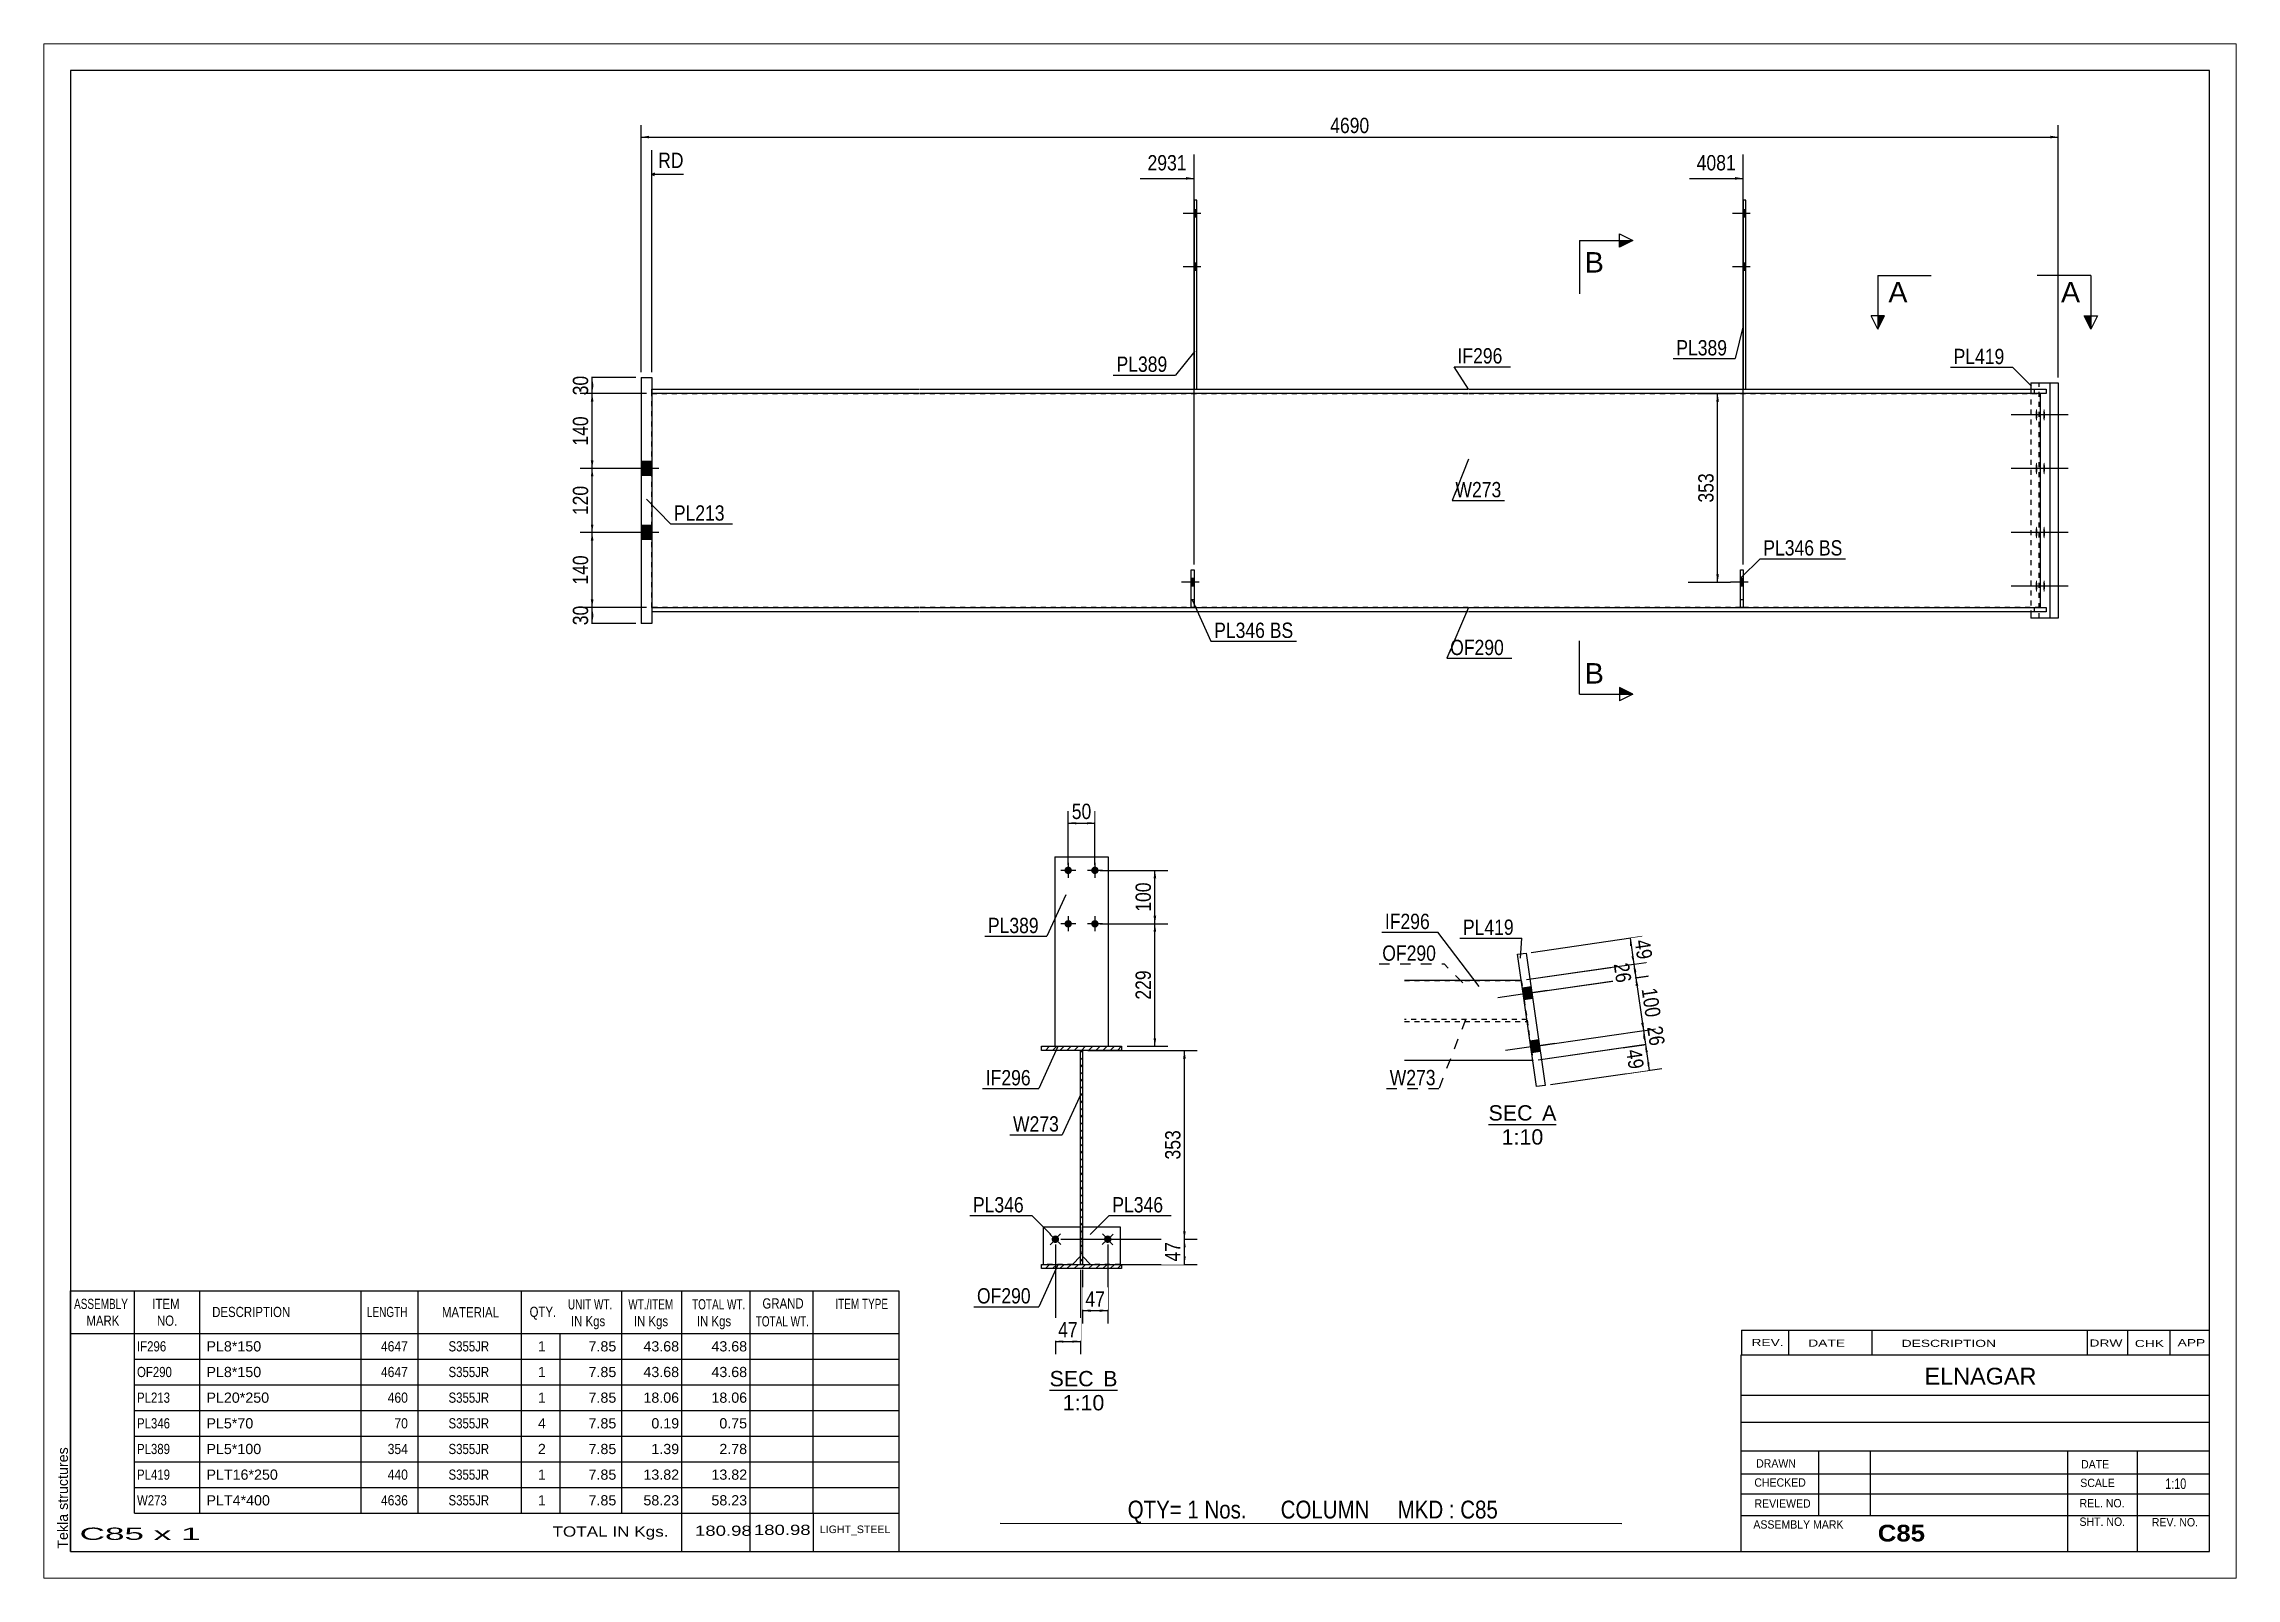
# Paper-space layout 'Layout1' of a CAD drawing. Header units: millimetres. Extents: x 0 to 410, y 0 to 287.
# The model-space entities are those that its viewports show. They can reach past a viewport. Long polylines and large blocks are cut down to what shows.
import ezdxf

# ---------------------------------------------------------------- set-up
doc = ezdxf.new("R2010")
doc.units = ezdxf.units.MM
doc.linetypes.add('DXK_LINE_DOT1', pattern=[1.8814, 0.9407, -0.9407])
doc.linetypes.add('DXK_LINE_DOT2', pattern=[3.9198, 1.9599, -1.9599])
doc.layers.add('Viewport layer', color=7, linetype='Continuous', plot=False)
doc.styles.add('Arial', font='ARIAL.TTF', dxfattribs={"height": 0.2})
doc.styles.add('Arial Bold', font='ARIALBD.TTF', dxfattribs={"height": 0.2})
doc.styles.add('Arial Narrow', font='ARIALN.TTF', dxfattribs={"height": 0.2})

# ---------------------------------------------------------------- blocks, each defined once
blk = doc.blocks.new('Unknown-624481153-4056')
at = {"color": 5, "linetype": 'Continuous'}
for p, q in [((59.49, 100.42), (-340.51, 100.42)), ((-340.51, 100.42), (-340.51, -176.58)), ((59.49, -176.58), (59.49, 100.42)), ((-340.51, -176.58), (59.49, -176.58))]:
    blk.add_line(p, q, dxfattribs=at)
at = {"color": 174, "linetype": 'Continuous', "style": 'Arial'}
blk.add_text('Tekla structures', height=1.9102, rotation=90, dxfattribs=at).set_placement((-341.01, -176.08))
blk = doc.blocks.new('Unknown-624481153-12 - 4419')
at = {"color": 1, "linetype": 'Continuous'}
blk.add_line((-75.33, -96.73), (-62.65, -96.73), dxfattribs=at)
at = {"color": 0, "linetype": 'Continuous'}
blk.add_wipeout([(-67.11, -95.98), (-67.11, -92.98), (-75.33, -92.98), (-75.33, -95.98)], dxfattribs=at)
blk.add_wipeout([(-62.65, -95.98), (-62.65, -92.98), (-65.31, -92.98), (-65.31, -95.98)], dxfattribs=at)
blk.add_wipeout([(-65.1, -100.48), (-65.1, -97.48), (-72.88, -97.48), (-72.88, -100.48)], dxfattribs=at)
at = {"color": 136, "linetype": 'Continuous', "style": 'Arial'}
for s, height, p in [('SEC', 2.865, (-75.33, -95.98)), ('A', 2.87, (-65.31, -95.98)), ('1:10', 2.865, (-72.88, -100.48))]:
    blk.add_text(s, height=height, dxfattribs=at).set_placement(p)
blk = doc.blocks.new('Unknown-624481153-13 - 5518')
at = {"color": 1, "linetype": 'Continuous'}
blk.add_line((-157.42, -146.44), (-144.74, -146.44), dxfattribs=at)
at = {"color": 0, "linetype": 'Continuous'}
blk.add_wipeout([(-149.2, -145.69), (-149.2, -142.69), (-157.42, -142.69), (-157.42, -145.69)], dxfattribs=at)
blk.add_wipeout([(-144.74, -145.69), (-144.74, -142.69), (-147.4, -142.69), (-147.4, -145.69)], dxfattribs=at)
blk.add_wipeout([(-147.19, -150.19), (-147.19, -147.19), (-154.97, -147.19), (-154.97, -150.19)], dxfattribs=at)
at = {"color": 136, "linetype": 'Continuous', "style": 'Arial'}
for s, height, p in [('SEC', 2.865, (-157.42, -145.69)), ('B', 2.87, (-147.4, -145.69)), ('1:10', 2.865, (-154.97, -150.19))]:
    blk.add_text(s, height=height, dxfattribs=at).set_placement(p)
blk = doc.blocks.new('Part-624481153-5890 - 3274')
at = {"color": 7, "linetype": 'DXK_LINE_DOT1'}
for p, q in [((-130.91, 0), (-130.91, 7)), ((-130.91, 7), (-130.41, 7)), ((-130.41, 7), (-130.41, 0)), ((-130.91, 1.5), (-130.41, 1.5))]:
    blk.add_line(p, q, dxfattribs=at)
blk = doc.blocks.new('Part-624481153-3328 - 3274')
at = {"color": 7, "linetype": 'DXK_LINE_DOT1'}
for p, q in [((-28.21, 0), (-28.21, 7)), ((-28.21, 7), (-27.71, 7)), ((-27.71, 7), (-27.71, 0)), ((-28.21, 1.5), (-27.71, 1.5)), ((-27.71, 0), (-28.21, 0))]:
    blk.add_line(p, q, dxfattribs=at)
blk = doc.blocks.new('Part-624481153-3327 - 3274')
at = {"color": 2, "linetype": 'Continuous'}
for p, q in [((-27.21, 76.2), (-27.71, 76.2)), ((-27.71, 76.2), (-27.71, 40.8)), ((-27.21, 40.8), (-27.21, 76.2))]:
    blk.add_line(p, q, dxfattribs=at)
at = {"color": 7, "linetype": 'DXK_LINE_DOT1'}
blk.add_line((-27.71, 40.8), (-27.21, 40.8), dxfattribs=at)
blk = doc.blocks.new('Part-624481153-3321 - 3274')
at = {"color": 2, "linetype": 'Continuous'}
for p, q in [((-231.81, 0), (-181.81, 0)), ((-181.81, -0.8), (-231.81, -0.8)), ((-181.71, 0), (-79.11, 0)), ((-79.11, -0.8), (-181.71, -0.8)), ((-79.01, 0), (28.94, 0)), ((28.94, -0.8), (-79.01, -0.8)), ((28.94, 0), (28.94, -0.8))]:
    blk.add_line(p, q, dxfattribs=at)
at = {"color": 7, "linetype": 'DXK_LINE_DOT1'}
for p, q in [((-231.81, 0), (-231.81, -0.8)), ((26.78, -0.8), (26.78, 0))]:
    blk.add_line(p, q, dxfattribs=at)
blk = doc.blocks.new('Part-624481153-3322 - 3274')
at = {"color": 2, "linetype": 'Continuous'}
for p, q in [((-231.81, 40.8), (-181.81, 40.8)), ((-181.81, 40), (-231.81, 40)), ((-181.71, 40.8), (-79.11, 40.8)), ((-79.11, 40), (-181.71, 40)), ((-79.01, 40.8), (28.94, 40.8)), ((28.94, 40), (-79.01, 40)), ((28.94, 40.8), (28.94, 40))]:
    blk.add_line(p, q, dxfattribs=at)
at = {"color": 7, "linetype": 'DXK_LINE_DOT1'}
for p, q in [((-231.81, 40), (-231.81, 40.8)), ((26.78, 40), (26.78, 40.8))]:
    blk.add_line(p, q, dxfattribs=at)
blk = doc.blocks.new('Part-624481153-3323 - 3274')
at = {"color": 2, "linetype": 'Continuous'}
for p, q in [((26.07, 42), (26.07, 40.8)), ((26.07, 42), (31.23, 42)), ((29.65, 42), (29.65, -2)), ((31.23, 42), (31.23, -2)), ((26.07, -0.8), (26.07, -2)), ((31.23, -2), (26.07, -2))]:
    blk.add_line(p, q, dxfattribs=at)
at = {"color": 7, "linetype": 'DXK_LINE_DOT1'}
for p, q in [((27.66, -2), (27.66, 42)), ((26.07, 40.8), (26.07, -0.8))]:
    blk.add_line(p, q, dxfattribs=at)
blk = doc.blocks.new('Part-624481153-3326 - 3274')
at = {"color": 2, "linetype": 'Continuous'}
for p, q in [((-233.81, 43), (-231.81, 43)), ((-233.81, 43), (-233.81, -3)), ((-231.81, 43), (-231.81, -3)), ((-231.81, -3), (-233.81, -3))]:
    blk.add_line(p, q, dxfattribs=at)
blk = doc.blocks.new('Part-624481153-3331 - 3274')
at = {"color": 2, "linetype": 'Continuous'}
for p, q in [((-28.21, 0), (-28.21, 7)), ((-28.21, 7), (-27.71, 7)), ((-27.71, 7), (-27.71, 0))]:
    blk.add_line(p, q, dxfattribs=at)
blk = doc.blocks.new('Part-624481153-3334 - 3274')
at = {"color": 7, "linetype": 'DXK_LINE_DOT1'}
for p, q in [((-231.81, 40), (-181.81, 40)), ((-231.81, 0), (-231.81, 40)), ((-181.71, 40), (-79.11, 40)), ((-79.01, 40), (27.83, 40)), ((-28.21, 0), (-79.01, 0)), ((27.83, 0), (-27.71, 0)), ((-181.81, 0), (-231.81, 0)), ((-79.11, 0), (-181.71, 0))]:
    blk.add_line(p, q, dxfattribs=at)
at = {"color": 2, "linetype": 'Continuous'}
blk.add_line((27.83, 40), (27.83, 0), dxfattribs=at)
blk = doc.blocks.new('Bolt-624481153-3335 - 3274')
at = {"linetype": 'Continuous'}
for points in [[(27.3, 36), (27.3, 35.77), (27.29, 35.55), (27.27, 35.35), (27.25, 35.18), (27.22, 35.05), (27.19, 34.95), (27.16, 34.91), (27.13, 34.91), (27.1, 34.95), (27.07, 35.05), (27.04, 35.18), (27.02, 35.35), (27, 35.55), (26.99, 35.77), (26.99, 36), (26.99, 36.23), (27, 36.45), (27.02, 36.65), (27.04, 36.82), (27.07, 36.95), (27.1, 37.05), (27.13, 37.09), (27.16, 37.09), (27.19, 37.05), (27.22, 36.95), (27.25, 36.82), (27.27, 36.65), (27.29, 36.45), (27.3, 36.23)], [(28.73, 36), (28.73, 35.77), (28.72, 35.55), (28.7, 35.35), (28.68, 35.18), (28.65, 35.05), (28.62, 34.95), (28.59, 34.91), (28.56, 34.91), (28.53, 34.95), (28.5, 35.05), (28.47, 35.18), (28.45, 35.35), (28.43, 35.55), (28.42, 35.77), (28.42, 36), (28.42, 36.23), (28.43, 36.45), (28.45, 36.65), (28.47, 36.82), (28.5, 36.95), (28.53, 37.05), (28.56, 37.09), (28.59, 37.09), (28.62, 37.05), (28.65, 36.95), (28.68, 36.82), (28.7, 36.65), (28.72, 36.45), (28.73, 36.23)], [(27.3, 26), (27.3, 25.77), (27.29, 25.55), (27.27, 25.35), (27.25, 25.18), (27.22, 25.05), (27.19, 24.95), (27.16, 24.91), (27.13, 24.91), (27.1, 24.95), (27.07, 25.05), (27.04, 25.18), (27.02, 25.35), (27, 25.55), (26.99, 25.77), (26.99, 26), (26.99, 26.23), (27, 26.45), (27.02, 26.65), (27.04, 26.82), (27.07, 26.95), (27.1, 27.05), (27.13, 27.09), (27.16, 27.09), (27.19, 27.05), (27.22, 26.95), (27.25, 26.82), (27.27, 26.65), (27.29, 26.45), (27.3, 26.23)], [(28.73, 26), (28.73, 25.77), (28.72, 25.55), (28.7, 25.35), (28.68, 25.18), (28.65, 25.05), (28.62, 24.95), (28.59, 24.91), (28.56, 24.91), (28.53, 24.95), (28.5, 25.05), (28.47, 25.18), (28.45, 25.35), (28.43, 25.55), (28.42, 25.77), (28.42, 26), (28.42, 26.23), (28.43, 26.45), (28.45, 26.65), (28.47, 26.82), (28.5, 26.95), (28.53, 27.05), (28.56, 27.09), (28.59, 27.09), (28.62, 27.05), (28.65, 26.95), (28.68, 26.82), (28.7, 26.65), (28.72, 26.45), (28.73, 26.23)], [(27.3, 14), (27.3, 13.77), (27.29, 13.55), (27.27, 13.35), (27.25, 13.18), (27.22, 13.05), (27.19, 12.95), (27.16, 12.91), (27.13, 12.91), (27.1, 12.95), (27.07, 13.05), (27.04, 13.18), (27.02, 13.35), (27, 13.55), (26.99, 13.77), (26.99, 14), (26.99, 14.23), (27, 14.45), (27.02, 14.65), (27.04, 14.82), (27.07, 14.95), (27.1, 15.05), (27.13, 15.09), (27.16, 15.09), (27.19, 15.05), (27.22, 14.95), (27.25, 14.82), (27.27, 14.65), (27.29, 14.45), (27.3, 14.23)], [(28.73, 14), (28.73, 13.77), (28.72, 13.55), (28.7, 13.35), (28.68, 13.18), (28.65, 13.05), (28.62, 12.95), (28.59, 12.91), (28.56, 12.91), (28.53, 12.95), (28.5, 13.05), (28.47, 13.18), (28.45, 13.35), (28.43, 13.55), (28.42, 13.77), (28.42, 14), (28.42, 14.23), (28.43, 14.45), (28.45, 14.65), (28.47, 14.82), (28.5, 14.95), (28.53, 15.05), (28.56, 15.09), (28.59, 15.09), (28.62, 15.05), (28.65, 14.95), (28.68, 14.82), (28.7, 14.65), (28.72, 14.45), (28.73, 14.23)], [(27.3, 4), (27.3, 3.77), (27.29, 3.55), (27.27, 3.35), (27.25, 3.18), (27.22, 3.05), (27.19, 2.95), (27.16, 2.91), (27.13, 2.91), (27.1, 2.95), (27.07, 3.05), (27.04, 3.18), (27.02, 3.35), (27, 3.55), (26.99, 3.77), (26.99, 4), (26.99, 4.23), (27, 4.45), (27.02, 4.65), (27.04, 4.82), (27.07, 4.95), (27.1, 5.05), (27.13, 5.09), (27.16, 5.09), (27.19, 5.05), (27.22, 4.95), (27.25, 4.82), (27.27, 4.65), (27.29, 4.45), (27.3, 4.23)], [(28.73, 4), (28.73, 3.77), (28.72, 3.55), (28.7, 3.35), (28.68, 3.18), (28.65, 3.05), (28.62, 2.95), (28.59, 2.91), (28.56, 2.91), (28.53, 2.95), (28.5, 3.05), (28.47, 3.18), (28.45, 3.35), (28.43, 3.55), (28.42, 3.77), (28.42, 4), (28.42, 4.23), (28.43, 4.45), (28.45, 4.65), (28.47, 4.82), (28.5, 4.95), (28.53, 5.05), (28.56, 5.09), (28.59, 5.09), (28.62, 5.05), (28.65, 4.95), (28.68, 4.82), (28.7, 4.65), (28.72, 4.45), (28.73, 4.23)]]:
    blk.add_hatch(color=3, dxfattribs=at).paths.add_polyline_path(points)
at = {"color": 3, "linetype": 'Continuous'}
for p, q in [((31.64, 36), (22.39, 36)), ((33.07, 36), (23.83, 36)), ((31.64, 26), (22.39, 26)), ((33.07, 26), (23.83, 26)), ((31.64, 14), (22.39, 14)), ((33.07, 14), (23.83, 14)), ((31.64, 4), (22.39, 4)), ((33.07, 4), (23.83, 4))]:
    blk.add_line(p, q, dxfattribs=at)
blk = doc.blocks.new('Bolt-624481153-3338 - 3274')
at = {"linetype": 'Continuous'}
for points in [[(-231.81, 24.7), (-231.81, 27.3), (-233.81, 27.3), (-233.81, 24.7)], [(-231.81, 24.7), (-231.81, 27.3), (-233.81, 27.3), (-233.81, 24.7)], [(-231.81, 12.7), (-231.81, 15.3), (-233.81, 15.3), (-233.81, 12.7)], [(-231.81, 12.7), (-231.81, 15.3), (-233.81, 15.3), (-233.81, 12.7)]]:
    blk.add_hatch(color=3, dxfattribs=at).paths.add_polyline_path(points)
at = {"color": 3, "linetype": 'Continuous'}
for p, q in [((-231.81, 27.3), (-233.81, 27.3)), ((-231.81, 27.3), (-233.81, 27.3)), ((-230.51, 26), (-233.81, 26)), ((-230.51, 26), (-233.81, 26)), ((-231.81, 24.7), (-233.81, 24.7)), ((-231.81, 24.7), (-233.81, 24.7)), ((-231.81, 15.3), (-233.81, 15.3)), ((-231.81, 15.3), (-233.81, 15.3)), ((-230.51, 14), (-233.81, 14)), ((-230.51, 14), (-233.81, 14)), ((-231.81, 12.7), (-233.81, 12.7)), ((-231.81, 12.7), (-233.81, 12.7))]:
    blk.add_line(p, q, dxfattribs=at)
blk = doc.blocks.new('Bolt-624481153-3339 - 3274')
at = {"linetype": 'Continuous'}
for points in [[(-27.21, 73), (-27.21, 74.4), (-27.71, 74.4), (-27.71, 73)], [(-27.21, 73), (-27.21, 74.4), (-27.71, 74.4), (-27.71, 73)], [(-27.21, 63), (-27.21, 64.4), (-27.71, 64.4), (-27.71, 63)], [(-27.21, 63), (-27.21, 64.4), (-27.71, 64.4), (-27.71, 63)]]:
    blk.add_hatch(color=3, dxfattribs=at).paths.add_polyline_path(points)
at = {"color": 3, "linetype": 'Continuous'}
for p, q in [((-27.21, 74.4), (-27.71, 74.4)), ((-27.21, 74.4), (-27.71, 74.4)), ((-26.41, 73.7), (-29.71, 73.7)), ((-26.41, 73.7), (-29.71, 73.7)), ((-27.21, 73), (-27.71, 73)), ((-27.21, 73), (-27.71, 73)), ((-26.41, 63.7), (-29.71, 63.7)), ((-26.41, 63.7), (-29.71, 63.7)), ((-27.21, 64.4), (-27.71, 64.4)), ((-27.21, 64.4), (-27.71, 64.4)), ((-27.21, 63), (-27.71, 63)), ((-27.21, 63), (-27.71, 63))]:
    blk.add_line(p, q, dxfattribs=at)
blk = doc.blocks.new('Bolt-624481153-3340 - 3274')
at = {"color": 3, "linetype": 'DXK_LINE_DOT2'}
for p, q in [((-26.76, 4.7), (-30.06, 4.7)), ((-27.71, 5.4), (-28.21, 5.4)), ((-27.71, 4), (-28.21, 4))]:
    blk.add_line(p, q, dxfattribs=at)
blk = doc.blocks.new('Bolt-624481153-5897 - 3274')
at = {"color": 3, "linetype": 'DXK_LINE_DOT2'}
for p, q in [((-129.46, 4.7), (-132.76, 4.7)), ((-130.41, 5.4), (-130.91, 5.4)), ((-130.41, 4), (-130.91, 4))]:
    blk.add_line(p, q, dxfattribs=at)
blk = doc.blocks.new('Bolt-624481153-3343 - 3274')
at = {"linetype": 'Continuous'}
blk.add_hatch(color=3, dxfattribs=at).paths.add_polyline_path([(-27.71, 4), (-27.71, 5.4), (-28.21, 5.4), (-28.21, 4)])
at = {"color": 3, "linetype": 'Continuous'}
for p, q in [((-26.76, 4.7), (-30.06, 4.7)), ((-27.71, 5.4), (-28.21, 5.4)), ((-27.71, 4), (-28.21, 4))]:
    blk.add_line(p, q, dxfattribs=at)
blk = doc.blocks.new('Bolt-624481153-5900 - 3274')
at = {"linetype": 'Continuous'}
blk.add_hatch(color=3, dxfattribs=at).paths.add_polyline_path([(-130.41, 4), (-130.41, 5.4), (-130.91, 5.4), (-130.91, 4)])
at = {"color": 3, "linetype": 'Continuous'}
for p, q in [((-129.46, 4.7), (-132.76, 4.7)), ((-130.41, 5.4), (-130.91, 5.4)), ((-130.41, 4), (-130.91, 4))]:
    blk.add_line(p, q, dxfattribs=at)
blk = doc.blocks.new('Part-624481153-5889 - 3274')
at = {"color": 2, "linetype": 'Continuous'}
for p, q in [((-129.91, 76.2), (-130.41, 76.2)), ((-130.41, 76.2), (-130.41, 40.8)), ((-129.91, 40.8), (-129.91, 76.2))]:
    blk.add_line(p, q, dxfattribs=at)
at = {"color": 7, "linetype": 'DXK_LINE_DOT1'}
blk.add_line((-130.41, 40.8), (-129.91, 40.8), dxfattribs=at)
blk = doc.blocks.new('Part-624481153-5893 - 3274')
at = {"color": 2, "linetype": 'Continuous'}
for p, q in [((-130.91, 0), (-130.91, 7)), ((-130.91, 7), (-130.41, 7)), ((-130.41, 7), (-130.41, 0))]:
    blk.add_line(p, q, dxfattribs=at)
blk = doc.blocks.new('Bolt-624481153-5896 - 3274')
at = {"linetype": 'Continuous'}
for points in [[(-129.91, 73), (-129.91, 74.4), (-130.41, 74.4), (-130.41, 73)], [(-129.91, 73), (-129.91, 74.4), (-130.41, 74.4), (-130.41, 73)], [(-129.91, 63), (-129.91, 64.4), (-130.41, 64.4), (-130.41, 63)], [(-129.91, 63), (-129.91, 64.4), (-130.41, 64.4), (-130.41, 63)]]:
    blk.add_hatch(color=3, dxfattribs=at).paths.add_polyline_path(points)
at = {"color": 3, "linetype": 'Continuous'}
for p, q in [((-129.91, 74.4), (-130.41, 74.4)), ((-129.91, 74.4), (-130.41, 74.4)), ((-129.11, 73.7), (-132.41, 73.7)), ((-129.11, 73.7), (-132.41, 73.7)), ((-129.91, 73), (-130.41, 73)), ((-129.91, 73), (-130.41, 73)), ((-129.11, 63.7), (-132.41, 63.7)), ((-129.11, 63.7), (-132.41, 63.7)), ((-129.91, 64.4), (-130.41, 64.4)), ((-129.91, 64.4), (-130.41, 64.4)), ((-129.91, 63), (-130.41, 63)), ((-129.91, 63), (-130.41, 63))]:
    blk.add_line(p, q, dxfattribs=at)
blk = doc.blocks.new('Part-624481153-4435 - 4419')
at = {"color": 7, "linetype": 'DXK_LINE_DOT1'}
for p, q in [((-68.15, -77.06), (-91.05, -77.06)), ((-91.05, -77.46), (-68.15, -77.46)), ((-68.15, -77.46), (-68.15, -77.06))]:
    blk.add_line(p, q, dxfattribs=at)
blk = doc.blocks.new('Part-624481153-4422 - 4419')
at = {"color": 7, "linetype": 'DXK_LINE_DOT1'}
for p, q in [((-91.05, -69.76), (-69.2, -69.76)), ((-69.2, -69.76), (-67.03, -84.76)), ((-67.03, -84.76), (-91.05, -84.76))]:
    blk.add_line(p, q, dxfattribs=at)
blk = doc.blocks.new('Part-624481153-4423 - 4419')
at = {"color": 2, "linetype": 'Continuous'}
for p, q in [((-69.2, -69.76), (-91.05, -69.76)), ((-67.03, -84.76), (-91.05, -84.76))]:
    blk.add_line(p, q, dxfattribs=at)
blk = doc.blocks.new('Part-624481153-4424 - 4419')
at = {"color": 2, "linetype": 'Continuous'}
for p, q in [((-69.91, -64.89), (-68.32, -64.66)), ((-66.33, -89.63), (-69.91, -64.89)), ((-68.32, -64.66), (-64.75, -89.4)), ((-64.75, -89.4), (-66.33, -89.63))]:
    blk.add_line(p, q, dxfattribs=at)
blk = doc.blocks.new('Bolt-624481153-4436 - 4419')
at = {"linetype": 'Continuous'}
for points in [[(-67.09, -73.17), (-67.41, -70.99), (-68.99, -71.22), (-68.68, -73.4)], [(-67.09, -73.17), (-67.41, -70.99), (-68.99, -71.22), (-68.68, -73.4)], [(-67.09, -73.17), (-67.41, -70.99), (-68.99, -71.22), (-68.68, -73.4)], [(-67.09, -73.17), (-67.41, -70.99), (-68.99, -71.22), (-68.68, -73.4)], [(-65.66, -83.07), (-65.98, -80.89), (-67.56, -81.12), (-67.25, -83.3)], [(-65.66, -83.07), (-65.98, -80.89), (-67.56, -81.12), (-67.25, -83.3)], [(-65.66, -83.07), (-65.98, -80.89), (-67.56, -81.12), (-67.25, -83.3)], [(-65.66, -83.07), (-65.98, -80.89), (-67.56, -81.12), (-67.25, -83.3)]]:
    blk.add_hatch(color=3, dxfattribs=at).paths.add_polyline_path(points)
at = {"color": 3, "linetype": 'Continuous'}
for p, q in [((-64.34, -71.66), (-73.58, -73)), ((-64.34, -71.66), (-73.58, -73)), ((-64.34, -71.66), (-73.58, -73)), ((-64.34, -71.66), (-73.58, -73)), ((-67.41, -70.99), (-68.99, -71.22)), ((-67.41, -70.99), (-68.99, -71.22)), ((-67.41, -70.99), (-68.99, -71.22)), ((-67.41, -70.99), (-68.99, -71.22)), ((-67.09, -73.17), (-68.68, -73.4)), ((-67.09, -73.17), (-68.68, -73.4)), ((-67.09, -73.17), (-68.68, -73.4)), ((-67.09, -73.17), (-68.68, -73.4)), ((-62.91, -81.56), (-72.15, -82.9)), ((-62.91, -81.56), (-72.15, -82.9)), ((-62.91, -81.56), (-72.15, -82.9)), ((-62.91, -81.56), (-72.15, -82.9)), ((-65.98, -80.89), (-67.56, -81.12)), ((-65.98, -80.89), (-67.56, -81.12)), ((-65.98, -80.89), (-67.56, -81.12)), ((-65.98, -80.89), (-67.56, -81.12)), ((-65.66, -83.07), (-67.25, -83.3)), ((-65.66, -83.07), (-67.25, -83.3)), ((-65.66, -83.07), (-67.25, -83.3)), ((-65.66, -83.07), (-67.25, -83.3))]:
    blk.add_line(p, q, dxfattribs=at)
blk = doc.blocks.new('Part-624481153-5519 - 5518')
at = {"linetype": 'Continuous'}
h = blk.add_hatch(dxfattribs=at)
h.set_pattern_fill('', scale=0.3, style=0, pattern_type=0)
h.set_pattern_definition([(45, (-143.9432, -122.8799), (-0.67352, 0.67352), [])])
h.paths.add_polyline_path([(-143.94, -123.68), (-143.94, -122.88), (-158.94, -122.88), (-158.94, -123.68)])
at = {"color": 2, "linetype": 'Continuous'}
for p, q in [((-158.94, -123.68), (-158.94, -122.88)), ((-158.94, -122.88), (-143.94, -122.88)), ((-143.94, -122.88), (-143.94, -123.68)), ((-143.94, -123.68), (-158.94, -123.68))]:
    blk.add_line(p, q, dxfattribs=at)
blk = doc.blocks.new('Part-624481153-5520 - 5518')
at = {"linetype": 'Continuous'}
h = blk.add_hatch(dxfattribs=at)
h.set_pattern_fill('', scale=0.3, style=0, pattern_type=0)
h.set_pattern_definition([(45, (-143.9432, -82.0799), (-0.67352, 0.67352), [])])
h.paths.add_polyline_path([(-143.94, -82.88), (-143.94, -82.08), (-158.94, -82.08), (-158.94, -82.88)])
at = {"color": 2, "linetype": 'Continuous'}
for p, q in [((-158.94, -82.88), (-158.94, -82.08)), ((-158.94, -82.08), (-143.94, -82.08)), ((-143.94, -82.88), (-158.94, -82.88)), ((-143.94, -82.08), (-143.94, -82.88))]:
    blk.add_line(p, q, dxfattribs=at)
blk = doc.blocks.new('Part-624481153-5525 - 5518')
at = {"color": 2, "linetype": 'Continuous'}
for p, q in [((-156.44, -46.68), (-146.44, -46.68)), ((-156.44, -46.68), (-156.44, -82.08)), ((-146.44, -46.68), (-146.44, -82.08))]:
    blk.add_line(p, q, dxfattribs=at)
at = {"color": 7, "linetype": 'DXK_LINE_DOT1'}
blk.add_line((-156.44, -82.08), (-146.44, -82.08), dxfattribs=at)
blk = doc.blocks.new('Part-624481153-5526 - 5518')
at = {"color": 2, "linetype": 'Continuous'}
for p, q in [((-158.64, -115.88), (-151.64, -115.88)), ((-158.64, -115.88), (-158.64, -122.88)), ((-151.64, -121.38), (-153.14, -122.88))]:
    blk.add_line(p, q, dxfattribs=at)
at = {"color": 7, "linetype": 'DXK_LINE_DOT1'}
for p, q in [((-151.64, -115.88), (-151.64, -121.38)), ((-153.14, -122.88), (-158.64, -122.88))]:
    blk.add_line(p, q, dxfattribs=at)
blk = doc.blocks.new('Bolt-624481153-5537 - 5518')
at = {"linetype": 'Continuous'}
for points in [[(-153.24, -49.18, -1), (-154.64, -49.18, -1)], [(-148.24, -49.18, -1), (-149.64, -49.18, -1)], [(-153.24, -59.18, -1), (-154.64, -59.18, -1)], [(-148.24, -59.18, -1), (-149.64, -59.18, -1)]]:
    blk.add_hatch(color=3, dxfattribs=at).paths.add_polyline_path(points)
at = {"color": 3, "linetype": 'Continuous'}
for p, q in [((-152.54, -49.18), (-155.34, -49.18)), ((-153.94, -47.78), (-153.94, -50.58)), ((-147.54, -49.18), (-150.34, -49.18)), ((-148.94, -47.78), (-148.94, -50.58)), ((-152.54, -59.18), (-155.34, -59.18)), ((-153.94, -57.78), (-153.94, -60.58)), ((-147.54, -59.18), (-150.34, -59.18)), ((-148.94, -57.78), (-148.94, -60.58))]:
    blk.add_line(p, q, dxfattribs=at)
blk = doc.blocks.new('Part-624481153-5529 - 5518')
at = {"color": 2, "linetype": 'Continuous'}
for p, q in [((-151.24, -115.88), (-144.24, -115.88)), ((-144.24, -115.88), (-144.24, -122.88)), ((-149.74, -122.88), (-151.24, -121.38))]:
    blk.add_line(p, q, dxfattribs=at)
at = {"color": 7, "linetype": 'DXK_LINE_DOT1'}
for p, q in [((-151.24, -121.38), (-151.24, -115.88)), ((-144.24, -122.88), (-149.74, -122.88))]:
    blk.add_line(p, q, dxfattribs=at)
blk = doc.blocks.new('Part-624481153-5532 - 5518')
at = {"linetype": 'Continuous'}
h = blk.add_hatch(dxfattribs=at)
h.set_pattern_fill('', scale=0.3, style=0, pattern_type=0)
h.set_pattern_definition([(45, (-151.2432, -82.8799), (-0.67352, 0.67352), [])])
h.paths.add_polyline_path([(-151.24, -122.88), (-151.24, -82.88), (-151.64, -82.88), (-151.64, -122.88)])
at = {"color": 2, "linetype": 'Continuous'}
for p, q in [((-151.64, -122.88), (-151.64, -82.88)), ((-151.64, -82.88), (-151.24, -82.88)), ((-151.24, -82.88), (-151.24, -122.88)), ((-151.24, -122.88), (-151.64, -122.88))]:
    blk.add_line(p, q, dxfattribs=at)
blk = doc.blocks.new('Bolt-624481153-5538 - 5518')
at = {"linetype": 'Continuous'}
blk.add_hatch(color=3, dxfattribs=at).paths.add_polyline_path([(-155.86, -117.67, -1), (-156.82, -118.69, -1)])
at = {"color": 3, "linetype": 'Continuous'}
for p, q in [((-157.36, -117.22), (-155.32, -119.14)), ((-155.38, -117.16), (-157.3, -119.2))]:
    blk.add_line(p, q, dxfattribs=at)
blk = doc.blocks.new('Bolt-624481153-5541 - 5518')
at = {"linetype": 'Continuous'}
blk.add_hatch(color=3, dxfattribs=at).paths.add_polyline_path([(-146.06, -118.69, -1), (-147.02, -117.67, -1)])
at = {"color": 3, "linetype": 'Continuous'}
for p, q in [((-145.52, -117.22), (-147.56, -119.14)), ((-145.58, -119.2), (-147.5, -117.16))]:
    blk.add_line(p, q, dxfattribs=at)
blk = doc.blocks.new('StraightDimension-624481153-4296 - 3274')
at = {"linetype": 'Continuous'}
for points in [[(-243.22, 41.5), (-242.97, 43), (-242.72, 41.5)], [(-242.72, 41.5), (-242.97, 40), (-243.22, 41.5)]]:
    blk.add_hatch(color=7, dxfattribs=at).paths.add_polyline_path(points)
at = {"color": 7, "linetype": 'Continuous'}
for p, q in [((-234.81, 43), (-245.22, 43)), ((-242.97, 40), (-242.97, 43)), ((-232.81, 40), (-245.22, 40))]:
    blk.add_line(p, q, dxfattribs=at)
at = {"color": 0}
blk.add_wipeout([(-243.12, 43.93), (-247.32, 43.93), (-247.32, 39.07), (-243.12, 39.07)], dxfattribs=at)
at = {"color": 3, "style": 'Arial Narrow'}
blk.add_text('30', height=2.863, rotation=90.0002, dxfattribs=at).set_placement((-243.72, 39.67))
blk = doc.blocks.new('StraightDimension-624481153-4119 - 3274')
at = {"linetype": 'Continuous'}
for points in [[(-232.31, 87.73), (-233.81, 87.98), (-232.31, 88.23)], [(29.73, 88.23), (31.23, 87.98), (29.73, 87.73)]]:
    blk.add_hatch(color=7, dxfattribs=at).paths.add_polyline_path(points)
at = {"color": 7, "linetype": 'Continuous'}
for p, q in [((-233.81, 44), (-233.81, 90.23)), ((31.23, 43), (31.23, 90.23)), ((-233.81, 87.98), (31.23, 87.98))]:
    blk.add_line(p, q, dxfattribs=at)
at = {"color": 0}
blk.add_wipeout([(-97.03, 88.13), (-97.03, 92.33), (-105.54, 92.33), (-105.54, 88.13)], dxfattribs=at)
at = {"color": 3, "style": 'Arial Narrow'}
blk.add_text('4690', height=2.863, dxfattribs=at).set_placement((-104.94, 88.73))
blk = doc.blocks.new('StraightDimension-624481153-4300 - 3274')
at = {"linetype": 'Continuous'}
for points in [[(-243.22, -1.5), (-242.97, 0), (-242.72, -1.5)], [(-242.72, -1.5), (-242.97, -3), (-243.22, -1.5)]]:
    blk.add_hatch(color=7, dxfattribs=at).paths.add_polyline_path(points)
at = {"color": 7, "linetype": 'Continuous'}
for p, q in [((-232.81, 0), (-245.22, 0)), ((-242.97, -3), (-242.97, 0)), ((-234.81, -3), (-245.22, -3))]:
    blk.add_line(p, q, dxfattribs=at)
at = {"color": 0}
blk.add_wipeout([(-243.12, 0.93), (-247.32, 0.93), (-247.32, -3.93), (-243.12, -3.93)], dxfattribs=at)
at = {"color": 3, "style": 'Arial Narrow'}
blk.add_text('30', height=2.863, rotation=90.0002, dxfattribs=at).set_placement((-243.72, -3.33))
blk = doc.blocks.new('StraightDimension-624481153-4297 - 3274')
at = {"linetype": 'Continuous'}
for points in [[(-243.22, 38.5), (-242.97, 40), (-242.72, 38.5)], [(-242.72, 27.5), (-242.97, 26), (-243.22, 27.5)]]:
    blk.add_hatch(color=7, dxfattribs=at).paths.add_polyline_path(points)
at = {"color": 7, "linetype": 'Continuous'}
for p, q in [((-232.81, 40), (-245.22, 40)), ((-242.97, 26), (-242.97, 40)), ((-232.81, 26), (-245.22, 26))]:
    blk.add_line(p, q, dxfattribs=at)
at = {"color": 0}
blk.add_wipeout([(-243.12, 36.34), (-247.32, 36.34), (-247.32, 29.66), (-243.12, 29.66)], dxfattribs=at)
at = {"color": 3, "style": 'Arial Narrow'}
blk.add_text('140', height=2.863, rotation=90.0002, dxfattribs=at).set_placement((-243.72, 30.26))
blk = doc.blocks.new('StraightDimension-624481153-4298 - 3274')
at = {"linetype": 'Continuous'}
for points in [[(-243.22, 24.5), (-242.97, 26), (-242.72, 24.5)], [(-242.72, 15.5), (-242.97, 14), (-243.22, 15.5)]]:
    blk.add_hatch(color=7, dxfattribs=at).paths.add_polyline_path(points)
at = {"color": 7, "linetype": 'Continuous'}
for p, q in [((-232.81, 26), (-245.22, 26)), ((-242.97, 14), (-242.97, 26)), ((-232.81, 14), (-245.22, 14))]:
    blk.add_line(p, q, dxfattribs=at)
at = {"color": 0}
blk.add_wipeout([(-243.12, 23.34), (-247.32, 23.34), (-247.32, 16.66), (-243.12, 16.66)], dxfattribs=at)
at = {"color": 3, "style": 'Arial Narrow'}
blk.add_text('120', height=2.863, rotation=90.0002, dxfattribs=at).set_placement((-243.72, 17.26))
blk = doc.blocks.new('StraightDimension-624481153-4299 - 3274')
at = {"linetype": 'Continuous'}
for points in [[(-243.22, 12.5), (-242.97, 14), (-242.72, 12.5)], [(-242.72, 1.5), (-242.97, 0), (-243.22, 1.5)]]:
    blk.add_hatch(color=7, dxfattribs=at).paths.add_polyline_path(points)
at = {"color": 7, "linetype": 'Continuous'}
for p, q in [((-232.81, 14), (-245.22, 14)), ((-242.97, 0), (-242.97, 14)), ((-232.81, 0), (-245.22, 0))]:
    blk.add_line(p, q, dxfattribs=at)
at = {"color": 0}
blk.add_wipeout([(-243.12, 10.34), (-247.32, 10.34), (-247.32, 3.66), (-243.12, 3.66)], dxfattribs=at)
at = {"color": 3, "style": 'Arial Narrow'}
blk.add_text('140', height=2.863, rotation=90.0002, dxfattribs=at).set_placement((-243.72, 4.26))
blk = doc.blocks.new('StraightDimension-624481153-4373 - 3274')
at = {"linetype": 'Continuous'}
for points in [[(-32.74, 38.5), (-32.49, 40), (-32.24, 38.5)], [(-32.24, 6.2), (-32.49, 4.7), (-32.74, 6.2)]]:
    blk.add_hatch(color=7, dxfattribs=at).paths.add_polyline_path(points)
at = {"color": 7, "linetype": 'Continuous'}
for p, q in [((-36.24, 40), (-30.09, 40)), ((-32.49, 4.7), (-32.49, 40)), ((-37.97, 4.7), (-30.09, 4.7))]:
    blk.add_line(p, q, dxfattribs=at)
at = {"color": 0}
blk.add_wipeout([(-32.64, 25.69), (-36.84, 25.69), (-36.84, 19.01), (-32.64, 19.01)], dxfattribs=at)
at = {"color": 3, "style": 'Arial Narrow'}
blk.add_text('353', height=2.863, rotation=90.0002, dxfattribs=at).set_placement((-33.24, 19.61))
blk = doc.blocks.new('StraightDimension-624481153-6501 - 3274')
at = {"linetype": 'Continuous'}
blk.add_hatch(color=7, dxfattribs=at).paths.add_polyline_path([(-29.21, 80.5), (-27.71, 80.25), (-29.21, 80)])
at = {"color": 7, "linetype": 'Continuous'}
for p, q in [((-27.71, 8), (-27.71, 84.75)), ((-37.77, 80.25), (-27.71, 80.25))]:
    blk.add_line(p, q, dxfattribs=at)
at = {"color": 0}
blk.add_wipeout([(-28.48, 81.15), (-28.48, 85.35), (-37, 85.35), (-37, 81.15)], dxfattribs=at)
at = {"color": 3, "style": 'Arial Narrow'}
blk.add_text('4081', height=2.863, dxfattribs=at).set_placement((-36.4, 81.75))
blk = doc.blocks.new('StraightDimension-624481153-6502 - 3274')
at = {"linetype": 'Continuous'}
blk.add_hatch(color=7, dxfattribs=at).paths.add_polyline_path([(-131.91, 80.5), (-130.41, 80.25), (-131.91, 80)])
at = {"color": 7, "linetype": 'Continuous'}
for p, q in [((-130.41, 8), (-130.41, 84.75)), ((-140.47, 80.25), (-130.41, 80.25))]:
    blk.add_line(p, q, dxfattribs=at)
at = {"color": 0, "linetype": 'Continuous'}
blk.add_wipeout([(-225.28, 81.6), (-225.28, 85.8), (-231.22, 85.8), (-231.22, 81.6)], dxfattribs=at)
at = {"color": 7, "linetype": 'Continuous'}
for p, q in [((-231.81, 44), (-231.81, 85.5)), ((-231.31, 81.25), (-231.81, 81)), ((-231.31, 80.75), (-231.81, 81)), ((-225.88, 81), (-231.81, 81))]:
    blk.add_line(p, q, dxfattribs=at)
at = {"color": 3, "linetype": 'Continuous', "style": 'Arial Narrow'}
blk.add_text('RD', height=2.863, dxfattribs=at).set_placement((-230.62, 82.2))
at = {"color": 0}
blk.add_wipeout([(-131.18, 81.15), (-131.18, 85.35), (-139.7, 85.35), (-139.7, 81.15)], dxfattribs=at)
at = {"color": 3, "style": 'Arial Narrow'}
blk.add_text('2931', height=2.863, dxfattribs=at).set_placement((-139.1, 81.75))
blk = doc.blocks.new('StraightDimension-624481153-5204 - 4419')
at = {"linetype": 'Continuous'}
for points in [[(-46, -83.24), (-45.97, -81.72), (-45.51, -83.16)], [(-45.23, -85.07), (-45.27, -86.59), (-45.73, -85.14)]]:
    blk.add_hatch(color=7, dxfattribs=at).paths.add_polyline_path(points)
at = {"color": 7, "linetype": 'Continuous'}
for p, q in [((-66.04, -84.62), (-43.6, -81.37)), ((-45.97, -81.72), (-45.27, -86.59)), ((-63.76, -89.26), (-42.89, -86.24))]:
    blk.add_line(p, q, dxfattribs=at)
at = {"color": 0}
blk.add_wipeout([(-49.58, -87.18), (-45.42, -86.58), (-46.12, -81.77), (-50.27, -82.37)], dxfattribs=at)
at = {"color": 3, "style": 'Arial Narrow'}
blk.add_text('49', height=2.863, rotation=-81.7725, dxfattribs=at).set_placement((-49.59, -82.88))
blk = doc.blocks.new('StraightDimension-624481153-5205 - 4419')
at = {"linetype": 'Continuous'}
for points in [[(-45.94, -80.2), (-45.97, -81.72), (-46.43, -80.27)], [(-46.37, -80.68), (-46.34, -79.16), (-45.88, -80.61)]]:
    blk.add_hatch(color=7, dxfattribs=at).paths.add_polyline_path(points)
at = {"color": 7, "linetype": 'Continuous'}
for p, q in [((-66.41, -82.07), (-44.11, -78.84)), ((-66.04, -84.62), (-43.74, -81.39)), ((-46.34, -79.16), (-45.97, -81.72))]:
    blk.add_line(p, q, dxfattribs=at)
at = {"color": 0}
blk.add_wipeout([(-45.66, -82.82), (-41.5, -82.22), (-42.2, -77.41), (-46.35, -78.02)], dxfattribs=at)
at = {"color": 3, "style": 'Arial Narrow'}
blk.add_text('26', height=2.863, rotation=-81.7725, dxfattribs=at).set_placement((-45.68, -78.52))
blk = doc.blocks.new('StraightDimension-624481153-5206 - 4419')
at = {"linetype": 'Continuous'}
for points in [[(-47.8, -70.79), (-47.77, -69.27), (-47.31, -70.72)], [(-46.31, -77.64), (-46.34, -79.16), (-46.8, -77.72)]]:
    blk.add_hatch(color=7, dxfattribs=at).paths.add_polyline_path(points)
at = {"color": 7, "linetype": 'Continuous'}
for p, q in [((-67.84, -72.17), (-45.54, -68.95)), ((-47.77, -69.27), (-46.34, -79.16)), ((-66.41, -82.07), (-44.11, -78.84))]:
    blk.add_line(p, q, dxfattribs=at)
at = {"color": 0}
blk.add_wipeout([(-46.43, -77.5), (-42.27, -76.9), (-43.23, -70.29), (-47.39, -70.89)], dxfattribs=at)
at = {"color": 3, "style": 'Arial Narrow'}
blk.add_text('100', height=2.863, rotation=-81.7725, dxfattribs=at).set_placement((-46.71, -71.39))
blk = doc.blocks.new('StraightDimension-624481153-5207 - 4419')
at = {"linetype": 'Continuous'}
for points in [[(-47.74, -67.75), (-47.77, -69.27), (-48.23, -67.82)], [(-48.17, -68.24), (-48.14, -66.72), (-47.68, -68.16)]]:
    blk.add_hatch(color=7, dxfattribs=at).paths.add_polyline_path(points)
at = {"color": 7, "linetype": 'Continuous'}
for p, q in [((-68.21, -69.62), (-45.76, -66.37)), ((-67.84, -72.17), (-45.4, -68.92)), ((-48.14, -66.72), (-47.77, -69.27))]:
    blk.add_line(p, q, dxfattribs=at)
at = {"color": 0}
blk.add_wipeout([(-51.91, -71.02), (-47.76, -70.42), (-48.45, -65.61), (-52.61, -66.21)], dxfattribs=at)
at = {"color": 3, "style": 'Arial Narrow'}
blk.add_text('26', height=2.863, rotation=-81.7725, dxfattribs=at).set_placement((-51.93, -66.72))
blk = doc.blocks.new('StraightDimension-624481153-5208 - 4419')
at = {"linetype": 'Continuous'}
for points in [[(-48.88, -63.36), (-48.84, -61.84), (-48.38, -63.29)], [(-48.11, -65.2), (-48.14, -66.72), (-48.6, -65.27)]]:
    blk.add_hatch(color=7, dxfattribs=at).paths.add_polyline_path(points)
at = {"color": 7, "linetype": 'Continuous'}
for p, q in [((-67.33, -64.52), (-46.62, -61.52)), ((-48.84, -61.84), (-48.14, -66.72)), ((-68.21, -69.62), (-45.91, -66.39))]:
    blk.add_line(p, q, dxfattribs=at)
at = {"color": 0}
blk.add_wipeout([(-48, -66.66), (-43.84, -66.06), (-44.53, -61.25), (-48.69, -61.86)], dxfattribs=at)
at = {"color": 3, "style": 'Arial Narrow'}
blk.add_text('49', height=2.863, rotation=-81.7725, dxfattribs=at).set_placement((-48.01, -62.36))
blk = doc.blocks.new('StraightDimension-624481153-5665 - 5518')
at = {"linetype": 'Continuous'}
for points in [[(-149.74, -131.78), (-151.24, -131.53), (-149.74, -131.28)], [(-148.04, -131.28), (-146.54, -131.53), (-148.04, -131.78)]]:
    blk.add_hatch(color=7, dxfattribs=at).paths.add_polyline_path(points)
at = {"color": 7, "linetype": 'Continuous'}
for p, q in [((-146.54, -119.18), (-146.54, -133.93)), ((-151.24, -123.88), (-151.24, -133.93)), ((-151.24, -131.53), (-146.54, -131.53))]:
    blk.add_line(p, q, dxfattribs=at)
at = {"color": 0}
blk.add_wipeout([(-146.47, -131.38), (-146.47, -127.18), (-151.32, -127.18), (-151.32, -131.38)], dxfattribs=at)
at = {"color": 3, "style": 'Arial Narrow'}
blk.add_text('47', height=2.863, dxfattribs=at).set_placement((-150.72, -130.78))
blk = doc.blocks.new('StraightDimension-624481153-5670 - 5518')
at = {"linetype": 'Continuous'}
for points in [[(-154.84, -137.54), (-156.34, -137.29), (-154.84, -137.04)], [(-153.14, -137.04), (-151.64, -137.29), (-153.14, -137.54)]]:
    blk.add_hatch(color=7, dxfattribs=at).paths.add_polyline_path(points)
at = {"color": 7, "linetype": 'Continuous'}
for p, q in [((-156.34, -119.18), (-156.34, -139.69)), ((-151.64, -123.88), (-151.64, -139.69)), ((-156.34, -137.29), (-151.64, -137.29))]:
    blk.add_line(p, q, dxfattribs=at)
at = {"color": 0}
blk.add_wipeout([(-151.57, -137.14), (-151.57, -132.94), (-156.42, -132.94), (-156.42, -137.14)], dxfattribs=at)
at = {"color": 3, "style": 'Arial Narrow'}
blk.add_text('47', height=2.863, dxfattribs=at).set_placement((-155.82, -136.54))
blk = doc.blocks.new('StraightDimension-624481153-5675 - 5518')
at = {"linetype": 'Continuous'}
for points in [[(-152.44, -40.58), (-153.94, -40.33), (-152.44, -40.08)], [(-150.44, -40.08), (-148.94, -40.33), (-150.44, -40.58)]]:
    blk.add_hatch(color=7, dxfattribs=at).paths.add_polyline_path(points)
at = {"color": 7, "linetype": 'Continuous'}
for p, q in [((-153.94, -48.18), (-153.94, -38.08)), ((-153.94, -40.33), (-148.94, -40.33)), ((-148.94, -48.18), (-148.94, -38.08))]:
    blk.add_line(p, q, dxfattribs=at)
at = {"color": 0}
blk.add_wipeout([(-149.02, -40.18), (-149.02, -35.98), (-153.87, -35.98), (-153.87, -40.18)], dxfattribs=at)
at = {"color": 3, "style": 'Arial Narrow'}
blk.add_text('50', height=2.863, dxfattribs=at).set_placement((-153.27, -39.58))
blk = doc.blocks.new('StraightDimension-624481153-5687 - 5518')
at = {"linetype": 'Continuous'}
for points in [[(-132.45, -84.38), (-132.2, -82.88), (-131.95, -84.38)], [(-131.95, -116.68), (-132.2, -118.18), (-132.45, -116.68)]]:
    blk.add_hatch(color=7, dxfattribs=at).paths.add_polyline_path(points)
at = {"color": 7, "linetype": 'Continuous'}
for p, q in [((-150.24, -82.88), (-129.8, -82.88)), ((-132.2, -118.18), (-132.2, -82.88)), ((-155.34, -118.18), (-129.8, -118.18))]:
    blk.add_line(p, q, dxfattribs=at)
at = {"color": 0}
blk.add_wipeout([(-132.35, -97.19), (-136.55, -97.19), (-136.55, -103.87), (-132.35, -103.87)], dxfattribs=at)
at = {"color": 3, "style": 'Arial Narrow'}
blk.add_text('353', height=2.863, rotation=90.0002, dxfattribs=at).set_placement((-132.95, -103.27))
blk = doc.blocks.new('StraightDimension-624481153-5688 - 5518')
at = {"linetype": 'Continuous'}
for points in [[(-132.45, -119.68), (-132.2, -118.18), (-131.95, -119.68)], [(-131.95, -121.38), (-132.2, -122.88), (-132.45, -121.38)]]:
    blk.add_hatch(color=7, dxfattribs=at).paths.add_polyline_path(points)
at = {"color": 7, "linetype": 'Continuous'}
for p, q in [((-155.34, -118.18), (-129.8, -118.18)), ((-132.2, -122.88), (-132.2, -118.18)), ((-150.24, -122.88), (-129.8, -122.88))]:
    blk.add_line(p, q, dxfattribs=at)
at = {"color": 0}
blk.add_wipeout([(-132.35, -118.1), (-136.55, -118.1), (-136.55, -122.96), (-132.35, -122.96)], dxfattribs=at)
at = {"color": 3, "style": 'Arial Narrow'}
blk.add_text('47', height=2.863, rotation=90.0002, dxfattribs=at).set_placement((-132.95, -122.36))
blk = doc.blocks.new('StraightDimension-624481153-5820 - 5518')
at = {"linetype": 'Continuous'}
for points in [[(-137.98, -50.68), (-137.73, -49.18), (-137.48, -50.68)], [(-137.48, -57.68), (-137.73, -59.18), (-137.98, -57.68)]]:
    blk.add_hatch(color=7, dxfattribs=at).paths.add_polyline_path(points)
at = {"color": 7, "linetype": 'Continuous'}
for p, q in [((-147.94, -49.18), (-135.33, -49.18)), ((-137.73, -59.18), (-137.73, -49.18)), ((-147.94, -59.18), (-135.33, -59.18))]:
    blk.add_line(p, q, dxfattribs=at)
at = {"color": 0}
blk.add_wipeout([(-137.88, -50.84), (-142.08, -50.84), (-142.08, -57.52), (-137.88, -57.52)], dxfattribs=at)
at = {"color": 3, "style": 'Arial Narrow'}
blk.add_text('100', height=2.863, rotation=90.0002, dxfattribs=at).set_placement((-138.48, -56.92))
blk = doc.blocks.new('StraightDimension-624481153-5821 - 5518')
at = {"linetype": 'Continuous'}
for points in [[(-137.98, -60.68), (-137.73, -59.18), (-137.48, -60.68)], [(-137.48, -80.58), (-137.73, -82.08), (-137.98, -80.58)]]:
    blk.add_hatch(color=7, dxfattribs=at).paths.add_polyline_path(points)
at = {"color": 7, "linetype": 'Continuous'}
for p, q in [((-147.94, -59.18), (-135.33, -59.18)), ((-137.73, -82.08), (-137.73, -59.18)), ((-142.94, -82.08), (-135.33, -82.08))]:
    blk.add_line(p, q, dxfattribs=at)
at = {"color": 0}
blk.add_wipeout([(-137.88, -67.29), (-142.08, -67.29), (-142.08, -73.97), (-137.88, -73.97)], dxfattribs=at)
at = {"color": 3, "style": 'Arial Narrow'}
blk.add_text('229', height=2.863, rotation=90.0002, dxfattribs=at).set_placement((-138.48, -73.37))
blk = doc.blocks.new('CBS_BOM-624481153-6537')
at = {"color": 7, "linetype": 'Continuous'}
for p, q in [((-340.55, -135.81), (-340.55, -127.81)), ((-340.54, -127.81), (-185.62, -127.81)), ((-328.55, -135.81), (-328.55, -127.81)), ((-316.36, -135.81), (-316.36, -127.81)), ((-286.19, -135.81), (-286.19, -127.81)), ((-275.51, -135.81), (-275.51, -127.81)), ((-256.2, -135.81), (-256.2, -127.81)), ((-237.39, -135.81), (-237.39, -127.81)), ((-226.18, -135.81), (-226.18, -127.81)), ((-213.4, -135.81), (-213.4, -127.81)), ((-201.65, -135.81), (-201.65, -127.81)), ((-185.62, -127.82), (-185.63, -135.8)), ((-340.55, -135.81), (-185.62, -135.81)), ((-340.55, -140.61), (-340.55, -135.81)), ((-328.55, -140.61), (-328.55, -135.81)), ((-316.36, -140.61), (-316.36, -135.81)), ((-286.19, -140.61), (-286.19, -135.81)), ((-275.51, -140.61), (-275.51, -135.81)), ((-256.2, -140.61), (-256.2, -135.81)), ((-248.93, -140.61), (-248.93, -135.81)), ((-237.39, -140.61), (-237.39, -135.81)), ((-226.18, -140.61), (-226.18, -135.81)), ((-213.4, -140.61), (-213.4, -135.81)), ((-201.63, -140.61), (-201.63, -135.81)), ((-185.62, -135.81), (-185.62, -140.61)), ((-340.55, -145.41), (-340.55, -140.61)), ((-328.55, -140.61), (-185.62, -140.61)), ((-328.55, -145.41), (-328.55, -140.61)), ((-316.36, -145.41), (-316.36, -140.61)), ((-286.19, -145.41), (-286.19, -140.61)), ((-275.51, -145.41), (-275.51, -140.61)), ((-256.2, -145.41), (-256.2, -140.61)), ((-248.93, -145.41), (-248.93, -140.61)), ((-237.39, -145.41), (-237.39, -140.61)), ((-226.18, -145.41), (-226.18, -140.61)), ((-213.4, -145.41), (-213.4, -140.61)), ((-201.63, -145.41), (-201.63, -140.61)), ((-185.62, -140.61), (-185.62, -145.41)), ((-340.55, -150.21), (-340.55, -145.41)), ((-328.55, -145.41), (-185.62, -145.41)), ((-328.55, -150.21), (-328.55, -145.41)), ((-316.36, -150.21), (-316.36, -145.41)), ((-286.19, -150.21), (-286.19, -145.41)), ((-275.51, -150.21), (-275.51, -145.41)), ((-256.2, -150.21), (-256.2, -145.41)), ((-248.93, -150.21), (-248.93, -145.41)), ((-237.39, -150.21), (-237.39, -145.41)), ((-226.18, -150.21), (-226.18, -145.41)), ((-213.4, -150.21), (-213.4, -145.41)), ((-201.63, -150.21), (-201.63, -145.41)), ((-185.62, -145.41), (-185.62, -150.21)), ((-340.55, -155.01), (-340.55, -150.21)), ((-328.55, -150.21), (-185.62, -150.21)), ((-328.55, -155.01), (-328.55, -150.21)), ((-316.36, -155.01), (-316.36, -150.21)), ((-286.19, -155.01), (-286.19, -150.21)), ((-275.51, -155.01), (-275.51, -150.21)), ((-256.2, -155.01), (-256.2, -150.21)), ((-248.93, -155.01), (-248.93, -150.21)), ((-237.39, -155.01), (-237.39, -150.21)), ((-226.18, -155.01), (-226.18, -150.21)), ((-213.4, -155.01), (-213.4, -150.21)), ((-201.63, -155.01), (-201.63, -150.21)), ((-185.62, -150.21), (-185.62, -155.01)), ((-340.55, -159.81), (-340.55, -155.01)), ((-328.55, -155.01), (-185.62, -155.01)), ((-328.55, -159.81), (-328.55, -155.01)), ((-316.36, -159.81), (-316.36, -155.01)), ((-286.19, -159.81), (-286.19, -155.01)), ((-275.51, -159.81), (-275.51, -155.01)), ((-256.2, -159.81), (-256.2, -155.01)), ((-248.93, -159.81), (-248.93, -155.01)), ((-237.39, -159.81), (-237.39, -155.01)), ((-226.18, -159.81), (-226.18, -155.01)), ((-213.4, -159.81), (-213.4, -155.01)), ((-201.63, -159.81), (-201.63, -155.01)), ((-185.62, -155.01), (-185.62, -159.81)), ((-340.55, -164.61), (-340.55, -159.81)), ((-328.55, -159.81), (-185.62, -159.81)), ((-328.55, -164.61), (-328.55, -159.81)), ((-316.36, -164.61), (-316.36, -159.81)), ((-286.19, -164.61), (-286.19, -159.81)), ((-275.51, -164.61), (-275.51, -159.81)), ((-256.2, -164.61), (-256.2, -159.81)), ((-248.93, -164.61), (-248.93, -159.81)), ((-237.39, -164.61), (-237.39, -159.81)), ((-226.18, -164.61), (-226.18, -159.81)), ((-213.4, -164.61), (-213.4, -159.81)), ((-201.63, -164.61), (-201.63, -159.81)), ((-185.62, -159.81), (-185.62, -164.61)), ((-340.55, -169.41), (-340.55, -164.61)), ((-328.55, -164.61), (-185.62, -164.61)), ((-328.55, -169.41), (-328.55, -164.61)), ((-316.36, -169.41), (-316.36, -164.61)), ((-286.19, -169.41), (-286.19, -164.61)), ((-275.51, -169.41), (-275.51, -164.61)), ((-256.2, -169.41), (-256.2, -164.61)), ((-248.93, -169.41), (-248.93, -164.61)), ((-237.39, -169.41), (-237.39, -164.61)), ((-226.18, -169.41), (-226.18, -164.61)), ((-213.4, -169.41), (-213.4, -164.61)), ((-201.63, -169.41), (-201.63, -164.61)), ((-185.62, -164.61), (-185.62, -169.41)), ((-340.55, -176.61), (-340.55, -169.43)), ((-328.55, -169.41), (-185.62, -169.41)), ((-226.18, -176.61), (-226.18, -169.43)), ((-213.4, -176.61), (-213.4, -169.43)), ((-201.59, -176.61), (-201.59, -169.43)), ((-185.62, -169.41), (-185.62, -176.61)), ((-340.55, -176.61), (-185.62, -176.61))]:
    blk.add_line(p, q, dxfattribs=at)
at = {"color": 3, "linetype": 'Continuous', "style": 'Arial'}
for s, height, width, p in [('ASSEMBLY', 1.91, 0.7, (-339.86, -131.23)), ('ITEM', 1.91, 0.8, (-325.22, -131.23)), ('DESCRIPTION', 1.9102, 0.8, (-314.03, -132.74)), ('LENGTH', 1.91, 0.7, (-285.09, -132.74)), ('MATERIAL', 1.91, 0.8, (-271.06, -132.79)), ('QTY.', 1.91, 0.8, (-254.67, -132.71)), ('UNIT WT.', 1.91, 0.7, (-247.5, -131.31)), ('WT./ITEM', 1.91, 0.7, (-236.21, -131.31)), ('TOTAL WT.', 1.91, 0.7, (-224.28, -131.31)), ('GRAND', 1.91, 0.8, (-211.12, -131.15)), ('ITEM TYPE', 1.91, 0.7, (-197.49, -131.23)), ('MARK', 1.91, 0.8, (-337.55, -134.37)), ('NO.', 1.91, 0.8, (-324.36, -134.37)), ('IN Kgs', 1.91, 0.8, (-246.93, -134.45)), ('IN Kgs', 1.91, 0.8, (-235.17, -134.45)), ('IN Kgs', 1.91, 0.8, (-223.38, -134.45)), ('TOTAL WT.', 1.91, 0.7, (-212.38, -134.49))]:
    blk.add_text(s, height=height, dxfattribs=dict(at, width=width)).set_placement(p)
at = {"color": 7, "linetype": 'Continuous', "style": 'Arial'}
for s, width, p in [('IF296', 0.8, (-328.09, -139.17)), ('4647', 0.85, (-282.47, -139.17)), ('S355JR', 0.8, (-269.83, -139.17)), ('OF290', 0.8, (-328.09, -143.97)), ('4647', 0.85, (-282.47, -143.97)), ('S355JR', 0.8, (-269.83, -143.97)), ('PL213', 0.8, (-328.09, -148.77)), ('460', 0.85, (-281.21, -148.77)), ('S355JR', 0.8, (-269.83, -148.77)), ('PL346', 0.8, (-328.09, -153.57)), ('70', 0.85, (-279.95, -153.57)), ('S355JR', 0.8, (-269.83, -153.57)), ('PL389', 0.8, (-328.09, -158.37)), ('354', 0.85, (-281.21, -158.37)), ('S355JR', 0.8, (-269.83, -158.37)), ('PL419', 0.8, (-328.09, -163.17)), ('440', 0.85, (-281.21, -163.17)), ('S355JR', 0.8, (-269.83, -163.17)), ('W273', 0.8, (-328.09, -167.97)), ('4636', 0.85, (-282.47, -167.97)), ('S355JR', 0.8, (-269.83, -167.97))]:
    blk.add_text(s, height=1.91, dxfattribs=dict(at, width=width)).set_placement(p)
for s, p in [('PL8*150', (-315.1, -139.17)), ('1', (-253.11, -139.17)), ('7.85', (-243.64, -139.17)), ('43.68', (-233.38, -139.17)), ('43.68', (-220.66, -139.17)), ('PL8*150', (-315.1, -143.97)), ('1', (-253.11, -143.97)), ('7.85', (-243.64, -143.97)), ('43.68', (-233.38, -143.97)), ('43.68', (-220.66, -143.97)), ('PL20*250', (-315.1, -148.77)), ('1', (-253.11, -148.77)), ('7.85', (-243.64, -148.77)), ('18.06', (-233.38, -148.77)), ('18.06', (-220.66, -148.77)), ('PL5*70', (-315.1, -153.57)), ('4', (-253.11, -153.57)), ('7.85', (-243.64, -153.57)), ('0.19', (-231.89, -153.57)), ('0.75', (-219.18, -153.57)), ('PL5*100', (-315.1, -158.37)), ('2', (-253.11, -158.37)), ('7.85', (-243.64, -158.37)), ('1.39', (-231.89, -158.37)), ('2.78', (-219.18, -158.37)), ('PLT16*250', (-315.1, -163.17)), ('1', (-253.11, -163.17)), ('7.85', (-243.64, -163.17)), ('13.82', (-233.38, -163.17)), ('13.82', (-220.66, -163.17)), ('PLT4*400', (-315.1, -167.97)), ('1', (-253.11, -167.97)), ('7.85', (-243.64, -167.97)), ('58.23', (-233.38, -167.97)), ('58.23', (-220.66, -167.97))]:
    blk.add_text(s, height=1.91, dxfattribs=at).set_placement(p)
at = {"color": 6, "linetype": 'Continuous', "style": 'Arial'}
for s, height, width, p in [('C85 x 1', 2.292, 2.05, (-338.82, -174.42)), ('TOTAL IN Kgs.', 1.9102, 1.2, (-250.39, -173.81)), ('180.98', 1.91, 1.3, (-223.73, -173.66)), ('180.98', 1.91, 1.3, (-212.72, -173.5))]:
    blk.add_text(s, height=height, dxfattribs=dict(at, width=width)).set_placement(p)
blk.add_text('LIGHT_STEEL', height=1.4135, dxfattribs=at).set_placement((-200.37, -173.15))
blk = doc.blocks.new('CBS_CALLOFF-624481153-6538')
at = {"color": 7, "linetype": 'Continuous'}
blk.add_line((-166.64, -171.31), (-50.4, -171.33), dxfattribs=at)
at = {"color": 3, "linetype": 'Continuous', "style": 'Arial Narrow'}
blk.add_text('QTY= 1 Nos.      COLUMN     MKD : C85', height=3.3405, dxfattribs=at).set_placement((-142.81, -170.42))
blk = doc.blocks.new('CBS_NAME_BLOG-624481153-6539')
at = {"color": 7, "linetype": 'Continuous'}
for p, q in [((-28.11, -139.83), (59.41, -139.83)), ((-28.11, -176.53), (-28.11, -139.83)), ((-28.11, -147.36), (59.41, -147.36)), ((-28.03, -152.42), (59.48, -152.42)), ((-28.11, -157.79), (59.41, -157.79)), ((-13.58, -169.89), (-13.58, -157.8)), ((-3.9, -169.87), (-3.9, -157.8)), ((33.02, -176.53), (33.02, -157.8)), ((46.07, -176.53), (46.07, -157.79)), ((-28.1, -162.09), (59.48, -162.07)), ((-28.11, -165.83), (59.41, -165.83)), ((-28.11, -169.88), (59.41, -169.88)), ((-28.11, -176.58), (59.48, -176.58))]:
    blk.add_line(p, q, dxfattribs=at)
at = {"color": 3, "linetype": 'Continuous', "style": 'Arial'}
blk.add_text('ELNAGAR', height=3.133, dxfattribs=at).set_placement((6.22, -145.36))
at = {"color": 3, "linetype": 'Continuous'}
for s, height, style, width, p in [('DRAWN', 1.566, 'Arial', 0.9, (-25.28, -160.9)), ('DATE', 1.566, 'Arial', 0.9, (35.49, -161.06)), ('CHECKED', 1.566, 'Arial', 0.9, (-25.62, -164.47)), ('SCALE', 1.566, 'Arial', 0.9, (35.34, -164.54)), ('1:10', 1.957, 'Arial Narrow', 0.9, (51.23, -164.89)), ('REVIEWED', 1.566, 'Arial', 0.9, (-25.59, -168.39)), ('REL. NO.', 1.566, 'Arial', 0.9, (35.2, -168.34)), ('ASSEMBLY MARK', 1.5663, 'Arial', 0.9, (-25.8, -172.32)), ('C85', 3.131, 'Arial Bold', 1.1, (-2.53, -174.72)), ('SHT. NO.', 1.566, 'Arial', 0.9, (35.19, -171.8)), ('REV. NO.', 1.566, 'Arial', 0.9, (48.72, -171.9))]:
    blk.add_text(s, height=height, dxfattribs=dict(at, style=style, width=width)).set_placement(p)
blk = doc.blocks.new('CBS_REVISION-624481153-6540')
at = {"color": 7, "linetype": 'Continuous'}
for p, q in [((-28.02, -135.19), (-28.02, -139.83)), ((-28.02, -135.2), (59.48, -135.2)), ((-19.23, -135.2), (-19.23, -139.83)), ((-3.63, -135.2), (-3.63, -139.76)), ((36.62, -135.2), (36.62, -139.82)), ((44.17, -135.2), (44.17, -139.83)), ((52.11, -135.2), (52.11, -139.83)), ((-28.02, -139.83), (59.48, -139.83))]:
    blk.add_line(p, q, dxfattribs=at)
at = {"color": 7, "style": 'Arial Narrow', "width": 1.7}
for s, height, p in [('REV.', 1.326, (-26.16, -138.15)), ('DATE', 1.326, (-15.54, -138.27)), ('DESCRIPTION', 1.3257, (1.94, -138.32)), ('DRW', 1.326, (37.06, -138.26)), ('CHK', 1.326, (45.54, -138.35)), ('APP', 1.326, (53.54, -138.19))]:
    blk.add_text(s, height=height, dxfattribs=at).set_placement(p)
blk = doc.blocks.new('MarkSet-624481153-4077 - 3274')
at = {"color": 0}
blk.add_wipeout([(-14.44, 9.71), (-14.44, 12.71), (-23.94, 12.71), (-23.94, 9.71)], dxfattribs=at)
blk.add_wipeout([(-14.44, 9.71), (-14.44, 12.71), (-23.94, 12.71), (-23.94, 9.71)], dxfattribs=at)
at = {"color": 7, "linetype": 'Continuous'}
blk.add_line((-28.08, 5.57), (-24.54, 9.11), dxfattribs=at)
at = {"color": 0}
blk.add_wipeout([(-9.16, 9.71), (-9.16, 12.71), (-13.54, 12.71), (-13.54, 9.71)], dxfattribs=at)
blk.add_wipeout([(-9.16, 9.71), (-9.16, 12.71), (-13.54, 12.71), (-13.54, 9.71)], dxfattribs=at)
at = {"color": 7, "linetype": 'Continuous'}
blk.add_line((-24.54, 9.11), (-8.56, 9.11), dxfattribs=at)
at = {"color": 3, "style": 'Arial Narrow'}
for s, p in [('PL346', (-23.94, 9.71)), ('BS', (-13.54, 9.71))]:
    blk.add_text(s, height=2.863, dxfattribs=at).set_placement(p)
blk = doc.blocks.new('Mark-624481153-4082 - 3274')
at = {"color": 0}
blk.add_wipeout([(-72.45, -8.91), (-72.45, -5.91), (-82.5, -5.91), (-82.5, -8.91)], dxfattribs=at)
blk.add_wipeout([(-72.45, -8.91), (-72.45, -5.91), (-82.5, -5.91), (-82.5, -8.91)], dxfattribs=at)
at = {"color": 7, "linetype": 'Continuous'}
for p, q in [((-79.06, 0), (-83.1, -9.51)), ((-83.1, -9.51), (-70.95, -9.51))]:
    blk.add_line(p, q, dxfattribs=at)
at = {"color": 3, "style": 'Arial Narrow'}
blk.add_text('OF290', height=2.863, dxfattribs=at).set_placement((-82.5, -8.91))
blk = doc.blocks.new('Mark-624481153-4085 - 3274')
at = {"color": 0}
blk.add_wipeout([(-72.72, 45.63), (-72.72, 48.63), (-81.13, 48.63), (-81.13, 45.63)], dxfattribs=at)
blk.add_wipeout([(-72.72, 45.63), (-72.72, 48.63), (-81.13, 48.63), (-81.13, 45.63)], dxfattribs=at)
at = {"color": 7, "linetype": 'Continuous'}
for p, q in [((-79.06, 40.8), (-81.73, 45.03)), ((-81.73, 45.03), (-71.22, 45.03))]:
    blk.add_line(p, q, dxfattribs=at)
at = {"color": 3, "style": 'Arial Narrow'}
blk.add_text('IF296', height=2.863, dxfattribs=at).set_placement((-81.13, 45.63))
blk = doc.blocks.new('Mark-624481153-4088 - 3274')
at = {"color": 0}
blk.add_wipeout([(21.15, 45.51), (21.15, 48.51), (11.65, 48.51), (11.65, 45.51)], dxfattribs=at)
blk.add_wipeout([(21.15, 45.51), (21.15, 48.51), (11.65, 48.51), (11.65, 45.51)], dxfattribs=at)
at = {"color": 7, "linetype": 'Continuous'}
for p in [(11.05, 44.91), (26.19, 41.38)]:
    blk.add_line(p, (22.65, 44.91), dxfattribs=at)
at = {"color": 3, "style": 'Arial Narrow'}
blk.add_text('PL419', height=2.863, dxfattribs=at).set_placement((11.65, 45.51))
blk = doc.blocks.new('Mark-624481153-4091 - 3274')
at = {"color": 0}
blk.add_wipeout([(-218.19, 16.23), (-218.19, 19.23), (-227.69, 19.23), (-227.69, 16.23)], dxfattribs=at)
blk.add_wipeout([(-218.19, 16.23), (-218.19, 19.23), (-227.69, 19.23), (-227.69, 16.23)], dxfattribs=at)
at = {"color": 7, "linetype": 'Continuous'}
for p, q in [((-232.79, 20.22), (-228.29, 15.63)), ((-228.29, 15.63), (-216.69, 15.63))]:
    blk.add_line(p, q, dxfattribs=at)
at = {"color": 3, "style": 'Arial Narrow'}
blk.add_text('PL213', height=2.863, dxfattribs=at).set_placement((-227.69, 16.23))
blk = doc.blocks.new('MarkSet-624481153-5958 - 3274')
at = {"color": 0}
blk.add_wipeout([(-117.14, -5.71), (-117.14, -2.71), (-126.64, -2.71), (-126.64, -5.71)], dxfattribs=at)
blk.add_wipeout([(-117.14, -5.71), (-117.14, -2.71), (-126.64, -2.71), (-126.64, -5.71)], dxfattribs=at)
at = {"color": 7, "linetype": 'Continuous'}
blk.add_line((-130.78, 1.43), (-127.24, -6.31), dxfattribs=at)
at = {"color": 0}
blk.add_wipeout([(-111.86, -5.71), (-111.86, -2.71), (-116.24, -2.71), (-116.24, -5.71)], dxfattribs=at)
blk.add_wipeout([(-111.86, -5.71), (-111.86, -2.71), (-116.24, -2.71), (-116.24, -5.71)], dxfattribs=at)
at = {"color": 7, "linetype": 'Continuous'}
blk.add_line((-127.24, -6.31), (-111.26, -6.31), dxfattribs=at)
at = {"color": 3, "style": 'Arial Narrow'}
for s, p in [('PL346', (-126.64, -5.71)), ('BS', (-116.24, -5.71))]:
    blk.add_text(s, height=2.863, dxfattribs=at).set_placement(p)
blk = doc.blocks.new('Mark-624481153-4094 - 3274')
at = {"color": 0}
blk.add_wipeout([(-30.7, 47.14), (-30.7, 50.14), (-40.21, 50.14), (-40.21, 47.14)], dxfattribs=at)
blk.add_wipeout([(-30.7, 47.14), (-30.7, 50.14), (-40.21, 50.14), (-40.21, 47.14)], dxfattribs=at)
at = {"color": 7, "linetype": 'Continuous'}
for p in [(-27.71, 52.66), (-40.81, 46.54)]:
    blk.add_line(p, (-29.2, 46.54), dxfattribs=at)
at = {"color": 3, "style": 'Arial Narrow'}
blk.add_text('PL389', height=2.863, dxfattribs=at).set_placement((-40.21, 47.14))
blk = doc.blocks.new('Mark-624481153-4097 - 3274')
at = {"color": 0}
blk.add_wipeout([(-72.93, 20.6), (-72.93, 23.6), (-81.52, 23.6), (-81.52, 20.6)], dxfattribs=at)
blk.add_wipeout([(-72.93, 20.6), (-72.93, 23.6), (-81.52, 23.6), (-81.52, 20.6)], dxfattribs=at)
at = {"color": 7, "linetype": 'Continuous'}
for p, q in [((-79.06, 27.73), (-82.12, 20)), ((-82.12, 20), (-72.33, 20))]:
    blk.add_line(p, q, dxfattribs=at)
at = {"color": 3, "style": 'Arial Narrow'}
blk.add_text('W273', height=2.863, dxfattribs=at).set_placement((-81.52, 20.6))
blk = doc.blocks.new('SectionMark-624481153-4449 - 3274')
at = {"linetype": 'Continuous'}
for points in [[(-2.54, 54.57), (-1.29, 54.57), (-2.54, 52.07)], [(36.04, 54.57), (37.29, 54.57), (37.29, 52.07)]]:
    blk.add_hatch(color=30, dxfattribs=at).paths.add_polyline_path(points)
at = {"color": 30, "linetype": 'Continuous'}
for p, q in [((-2.54, 52.07), (-3.79, 54.57)), ((-1.29, 54.57), (-3.79, 54.57)), ((-2.54, 52.07), (-1.29, 54.57)), ((36.04, 54.57), (38.54, 54.57)), ((37.29, 52.07), (36.04, 54.57)), ((38.54, 54.57), (37.29, 52.07))]:
    blk.add_line(p, q, dxfattribs=at)
at = {"color": 0, "linetype": 'Continuous'}
for points in [[(3.02, 57.07), (3.02, 61.07), (-0.54, 61.07), (-0.54, 57.07)], [(35.29, 57.07), (35.29, 61.07), (31.74, 61.07), (31.74, 57.07)]]:
    blk.add_wipeout(points, dxfattribs=at)
at = {"color": 30, "linetype": 'Continuous'}
for p, q in [((-2.54, 62.07), (7.46, 62.07)), ((-2.54, 62.07), (-2.54, 52.07)), ((37.29, 62.07), (27.29, 62.07)), ((37.29, 62.07), (37.29, 52.07))]:
    blk.add_line(p, q, dxfattribs=at)
at = {"color": 96, "linetype": 'Continuous', "style": 'Arial'}
for p in [(-0.54, 57.07), (31.74, 57.07)]:
    blk.add_text('A', height=3.82, dxfattribs=at).set_placement(p)
blk = doc.blocks.new('SectionMark-624481153-5546 - 3274')
at = {"linetype": 'Continuous'}
for points in [[(-50.82, 67.39), (-50.82, 68.64), (-48.32, 68.64)], [(-50.82, -16.24), (-50.82, -14.99), (-48.32, -16.24)]]:
    blk.add_hatch(color=30, dxfattribs=at).paths.add_polyline_path(points)
at = {"color": 30, "linetype": 'Continuous'}
for p, q in [((-50.82, 67.39), (-50.82, 69.89)), ((-50.82, 69.89), (-48.32, 68.64)), ((-48.32, 68.64), (-50.82, 67.39)), ((-48.32, -16.24), (-50.82, -14.99)), ((-50.82, -14.99), (-50.82, -17.49)), ((-48.32, -16.24), (-50.82, -17.49))]:
    blk.add_line(p, q, dxfattribs=at)
at = {"color": 0, "linetype": 'Continuous'}
for points in [[(-53.76, 62.64), (-53.76, 66.64), (-57.32, 66.64), (-57.32, 62.64)], [(-53.76, -14.24), (-53.76, -10.24), (-57.32, -10.24), (-57.32, -14.24)]]:
    blk.add_wipeout(points, dxfattribs=at)
at = {"color": 30, "linetype": 'Continuous'}
for p, q in [((-58.32, 68.64), (-58.32, 58.64)), ((-58.32, 68.64), (-48.32, 68.64)), ((-58.32, -16.24), (-58.32, -6.24)), ((-58.32, -16.24), (-48.32, -16.24))]:
    blk.add_line(p, q, dxfattribs=at)
at = {"color": 96, "linetype": 'Continuous', "style": 'Arial'}
for p in [(-57.32, 62.64), (-57.32, -14.24)]:
    blk.add_text('B', height=3.82, dxfattribs=at).set_placement(p)
blk = doc.blocks.new('Mark-624481153-5963 - 3274')
at = {"color": 0}
blk.add_wipeout([(-135.4, 44.07), (-135.4, 47.07), (-144.9, 47.07), (-144.9, 44.07)], dxfattribs=at)
blk.add_wipeout([(-135.4, 44.07), (-135.4, 47.07), (-144.9, 47.07), (-144.9, 44.07)], dxfattribs=at)
at = {"color": 7, "linetype": 'Continuous'}
for p in [(-130.28, 47.91), (-145.5, 43.47)]:
    blk.add_line(p, (-133.9, 43.47), dxfattribs=at)
at = {"color": 3, "style": 'Arial Narrow'}
blk.add_text('PL389', height=2.863, dxfattribs=at).set_placement((-144.9, 44.07))
blk = doc.blocks.new('Mark-624481153-4450 - 4419')
at = {"color": 0}
blk.add_wipeout([(-85.15, -66.09), (-85.15, -63.09), (-95.2, -63.09), (-95.2, -66.09)], dxfattribs=at)
blk.add_wipeout([(-85.15, -66.09), (-85.15, -63.09), (-95.2, -63.09), (-95.2, -66.09)], dxfattribs=at)
at = {"color": 7, "linetype": 'DXK_LINE_DOT2'}
for p in [(-95.8, -66.69), (-80.12, -70.23)]:
    blk.add_line(p, (-83.65, -66.69), dxfattribs=at)
at = {"color": 3, "style": 'Arial Narrow'}
blk.add_text('OF290', height=2.863, dxfattribs=at).set_placement((-95.2, -66.09))
blk = doc.blocks.new('Mark-624481153-4453 - 4419')
at = {"color": 0}
blk.add_wipeout([(-86.31, -60.16), (-86.31, -57.16), (-94.71, -57.16), (-94.71, -60.16)], dxfattribs=at)
blk.add_wipeout([(-86.31, -60.16), (-86.31, -57.16), (-94.71, -57.16), (-94.71, -60.16)], dxfattribs=at)
at = {"color": 7, "linetype": 'Continuous'}
for p in [(-95.31, -60.76), (-77.09, -70.89)]:
    blk.add_line(p, (-84.81, -60.76), dxfattribs=at)
at = {"color": 3, "style": 'Arial Narrow'}
blk.add_text('IF296', height=2.863, dxfattribs=at).set_placement((-94.71, -60.16))
blk = doc.blocks.new('Mark-624481153-4456 - 4419')
at = {"color": 0}
blk.add_wipeout([(-70.6, -61.25), (-70.6, -58.25), (-80.11, -58.25), (-80.11, -61.25)], dxfattribs=at)
blk.add_wipeout([(-70.6, -61.25), (-70.6, -58.25), (-80.11, -58.25), (-80.11, -61.25)], dxfattribs=at)
at = {"color": 7, "linetype": 'Continuous'}
for p in [(-80.71, -61.85), (-69.36, -65.6)]:
    blk.add_line(p, (-69.1, -61.85), dxfattribs=at)
at = {"color": 3, "style": 'Arial Narrow'}
blk.add_text('PL419', height=2.863, dxfattribs=at).set_placement((-80.11, -61.25))
blk = doc.blocks.new('Mark-624481153-4459 - 4419')
at = {"color": 0}
blk.add_wipeout([(-85.22, -89.38), (-85.22, -86.38), (-93.81, -86.38), (-93.81, -89.38)], dxfattribs=at)
blk.add_wipeout([(-85.22, -89.38), (-85.22, -86.38), (-93.81, -86.38), (-93.81, -89.38)], dxfattribs=at)
at = {"color": 7, "linetype": 'DXK_LINE_DOT2'}
for p in [(-79.62, -77.12), (-94.41, -89.98)]:
    blk.add_line(p, (-84.62, -89.98), dxfattribs=at)
at = {"color": 3, "style": 'Arial Narrow'}
blk.add_text('W273', height=2.863, dxfattribs=at).set_placement((-93.81, -89.38))
blk = doc.blocks.new('Mark-624481153-5562 - 5518')
at = {"color": 0}
blk.add_wipeout([(-155.67, -98.04), (-155.67, -95.04), (-164.26, -95.04), (-164.26, -98.04)], dxfattribs=at)
blk.add_wipeout([(-155.67, -98.04), (-155.67, -95.04), (-164.26, -95.04), (-164.26, -98.04)], dxfattribs=at)
at = {"color": 7, "linetype": 'Continuous'}
for p in [(-151.53, -90.91), (-164.86, -98.64)]:
    blk.add_line(p, (-155.07, -98.64), dxfattribs=at)
at = {"color": 3, "style": 'Arial Narrow'}
blk.add_text('W273', height=2.863, dxfattribs=at).set_placement((-164.26, -98.04))
blk = doc.blocks.new('Mark-624481153-5547 - 5518')
at = {"color": 0}
blk.add_wipeout([(-160.95, -130.2), (-160.95, -127.2), (-171, -127.2), (-171, -130.2)], dxfattribs=at)
blk.add_wipeout([(-160.95, -130.2), (-160.95, -127.2), (-171, -127.2), (-171, -130.2)], dxfattribs=at)
at = {"color": 7, "linetype": 'Continuous'}
for p in [(-155.91, -123.07), (-171.6, -130.8)]:
    blk.add_line(p, (-159.45, -130.8), dxfattribs=at)
at = {"color": 3, "style": 'Arial Narrow'}
blk.add_text('OF290', height=2.863, dxfattribs=at).set_placement((-171, -130.2))
blk = doc.blocks.new('Mark-624481153-5550 - 5518')
at = {"color": 0}
blk.add_wipeout([(-160.95, -89.4), (-160.95, -86.4), (-169.35, -86.4), (-169.35, -89.4)], dxfattribs=at)
blk.add_wipeout([(-160.95, -89.4), (-160.95, -86.4), (-169.35, -86.4), (-169.35, -89.4)], dxfattribs=at)
at = {"color": 7, "linetype": 'Continuous'}
for p in [(-155.91, -82.27), (-169.95, -90)]:
    blk.add_line(p, (-159.45, -90), dxfattribs=at)
at = {"color": 3, "style": 'Arial Narrow'}
blk.add_text('IF296', height=2.863, dxfattribs=at).set_placement((-169.35, -89.4))
blk = doc.blocks.new('Mark-624481153-5553 - 5518')
at = {"color": 0}
blk.add_wipeout([(-159.45, -60.92), (-159.45, -57.92), (-168.95, -57.92), (-168.95, -60.92)], dxfattribs=at)
blk.add_wipeout([(-159.45, -60.92), (-159.45, -57.92), (-168.95, -57.92), (-168.95, -60.92)], dxfattribs=at)
at = {"color": 7, "linetype": 'Continuous'}
for p in [(-154.41, -53.79), (-169.55, -61.52)]:
    blk.add_line(p, (-157.95, -61.52), dxfattribs=at)
at = {"color": 3, "style": 'Arial Narrow'}
blk.add_text('PL389', height=2.863, dxfattribs=at).set_placement((-168.95, -60.92))
blk = doc.blocks.new('Mark-624481153-5556 - 5518')
at = {"color": 0}
blk.add_wipeout([(-162.25, -113.17), (-162.25, -110.17), (-171.75, -110.17), (-171.75, -113.17)], dxfattribs=at)
blk.add_wipeout([(-162.25, -113.17), (-162.25, -110.17), (-171.75, -110.17), (-171.75, -113.17)], dxfattribs=at)
at = {"color": 7, "linetype": 'Continuous'}
for p in [(-172.35, -113.77), (-157.21, -117.31)]:
    blk.add_line(p, (-160.75, -113.77), dxfattribs=at)
at = {"color": 3, "style": 'Arial Narrow'}
blk.add_text('PL346', height=2.863, dxfattribs=at).set_placement((-171.75, -113.17))
blk = doc.blocks.new('Mark-624481153-5559 - 5518')
at = {"color": 0}
blk.add_wipeout([(-136.17, -113.17), (-136.17, -110.17), (-145.68, -110.17), (-145.68, -113.17)], dxfattribs=at)
blk.add_wipeout([(-136.17, -113.17), (-136.17, -110.17), (-145.68, -110.17), (-145.68, -113.17)], dxfattribs=at)
at = {"color": 7, "linetype": 'Continuous'}
for p, q in [((-149.81, -117.31), (-146.28, -113.77)), ((-146.28, -113.77), (-134.67, -113.77))]:
    blk.add_line(p, q, dxfattribs=at)
at = {"color": 3, "style": 'Arial Narrow'}
blk.add_text('PL346', height=2.863, dxfattribs=at).set_placement((-145.68, -113.17))

msp = doc.modelspace()

# ---------------------------------------------------------------- block references
for name in ['Unknown-624481153-4056', 'Bolt-624481153-5896 - 3274', 'Part-624481153-5889 - 3274', 'Bolt-624481153-3339 - 3274', 'Part-624481153-3327 - 3274', 'Part-624481153-3326 - 3274', 'Part-624481153-3323 - 3274', 'Part-624481153-3322 - 3274', 'Part-624481153-3334 - 3274', 'Bolt-624481153-3335 - 3274', 'Bolt-624481153-3338 - 3274', 'Bolt-624481153-5897 - 3274', 'Bolt-624481153-5900 - 3274', 'Part-624481153-5890 - 3274', 'Part-624481153-5893 - 3274', 'Bolt-624481153-3340 - 3274', 'Bolt-624481153-3343 - 3274', 'Part-624481153-3328 - 3274', 'Part-624481153-3331 - 3274', 'Part-624481153-3321 - 3274', 'Part-624481153-5525 - 5518', 'Bolt-624481153-5537 - 5518', 'Part-624481153-4424 - 4419', 'Part-624481153-4422 - 4419', 'Part-624481153-4423 - 4419', 'Bolt-624481153-4436 - 4419', 'Part-624481153-4435 - 4419', 'Part-624481153-5520 - 5518', 'Part-624481153-5532 - 5518', 'Part-624481153-5526 - 5518', 'Bolt-624481153-5538 - 5518', 'Part-624481153-5529 - 5518', 'Bolt-624481153-5541 - 5518', 'Part-624481153-5519 - 5518', 'CBS_BOM-624481153-6537', 'CBS_REVISION-624481153-6540', 'CBS_NAME_BLOG-624481153-6539', 'CBS_CALLOFF-624481153-6538']:
    msp.add_blockref(name, (0, 0))

# ---------------------------------------------------------------- next in the draw order: block references
for name in ['StraightDimension-624481153-4296 - 3274', 'StraightDimension-624481153-4373 - 3274', 'Mark-624481153-4097 - 3274', 'StraightDimension-624481153-4300 - 3274', 'MarkSet-624481153-5958 - 3274', 'Mark-624481153-4082 - 3274', 'StraightDimension-624481153-5675 - 5518', 'Mark-624481153-5553 - 5518', 'Mark-624481153-4450 - 4419', 'Mark-624481153-4459 - 4419', 'StraightDimension-624481153-5204 - 4419', 'Unknown-624481153-12 - 4419', 'StraightDimension-624481153-5665 - 5518', 'Unknown-624481153-13 - 5518']:
    msp.add_blockref(name, (0, 0))

# ---------------------------------------------------------------- next in the draw order: block references
for name in ['StraightDimension-624481153-4119 - 3274', 'StraightDimension-624481153-4297 - 3274', 'StraightDimension-624481153-5820 - 5518', 'Mark-624481153-4453 - 4419', 'StraightDimension-624481153-5205 - 4419', 'StraightDimension-624481153-5670 - 5518']:
    msp.add_blockref(name, (0, 0))

# ---------------------------------------------------------------- next in the draw order: block references
for name in ['StraightDimension-624481153-6501 - 3274', 'SectionMark-624481153-5546 - 3274', 'SectionMark-624481153-4449 - 3274', 'Mark-624481153-4085 - 3274', 'Mark-624481153-4088 - 3274', 'StraightDimension-624481153-4298 - 3274', 'StraightDimension-624481153-5206 - 4419', 'StraightDimension-624481153-5687 - 5518']:
    msp.add_blockref(name, (0, 0))

# ---------------------------------------------------------------- next in the draw order: block references
for name in ['Mark-624481153-4094 - 3274', 'StraightDimension-624481153-4299 - 3274', 'MarkSet-624481153-4077 - 3274', 'StraightDimension-624481153-5821 - 5518', 'StraightDimension-624481153-5207 - 4419', 'Mark-624481153-5562 - 5518', 'StraightDimension-624481153-5688 - 5518']:
    msp.add_blockref(name, (0, 0))

# ---------------------------------------------------------------- next in the draw order: block references
for name in ['StraightDimension-624481153-6502 - 3274', 'StraightDimension-624481153-5208 - 4419', 'Mark-624481153-5550 - 5518', 'Mark-624481153-5556 - 5518', 'Mark-624481153-5559 - 5518', 'Mark-624481153-5547 - 5518']:
    msp.add_blockref(name, (0, 0))

# ---------------------------------------------------------------- next in the draw order: block references
for name in ['Mark-624481153-5963 - 3274', 'Mark-624481153-4091 - 3274', 'Mark-624481153-4456 - 4419']:
    msp.add_blockref(name, (0, 0))

psp = doc.layouts.get("Layout1")

# ---------------------------------------------------------------- viewports
at = {"layer": 'Viewport layer', "view_target_point": (-140.51, -38.08)}
psp.add_viewport(center=(205, 143.5), size=(410, 287), view_center_point=(0, 0), view_height=287, dxfattribs=at)

doc.saveas('drawing.dxf')
